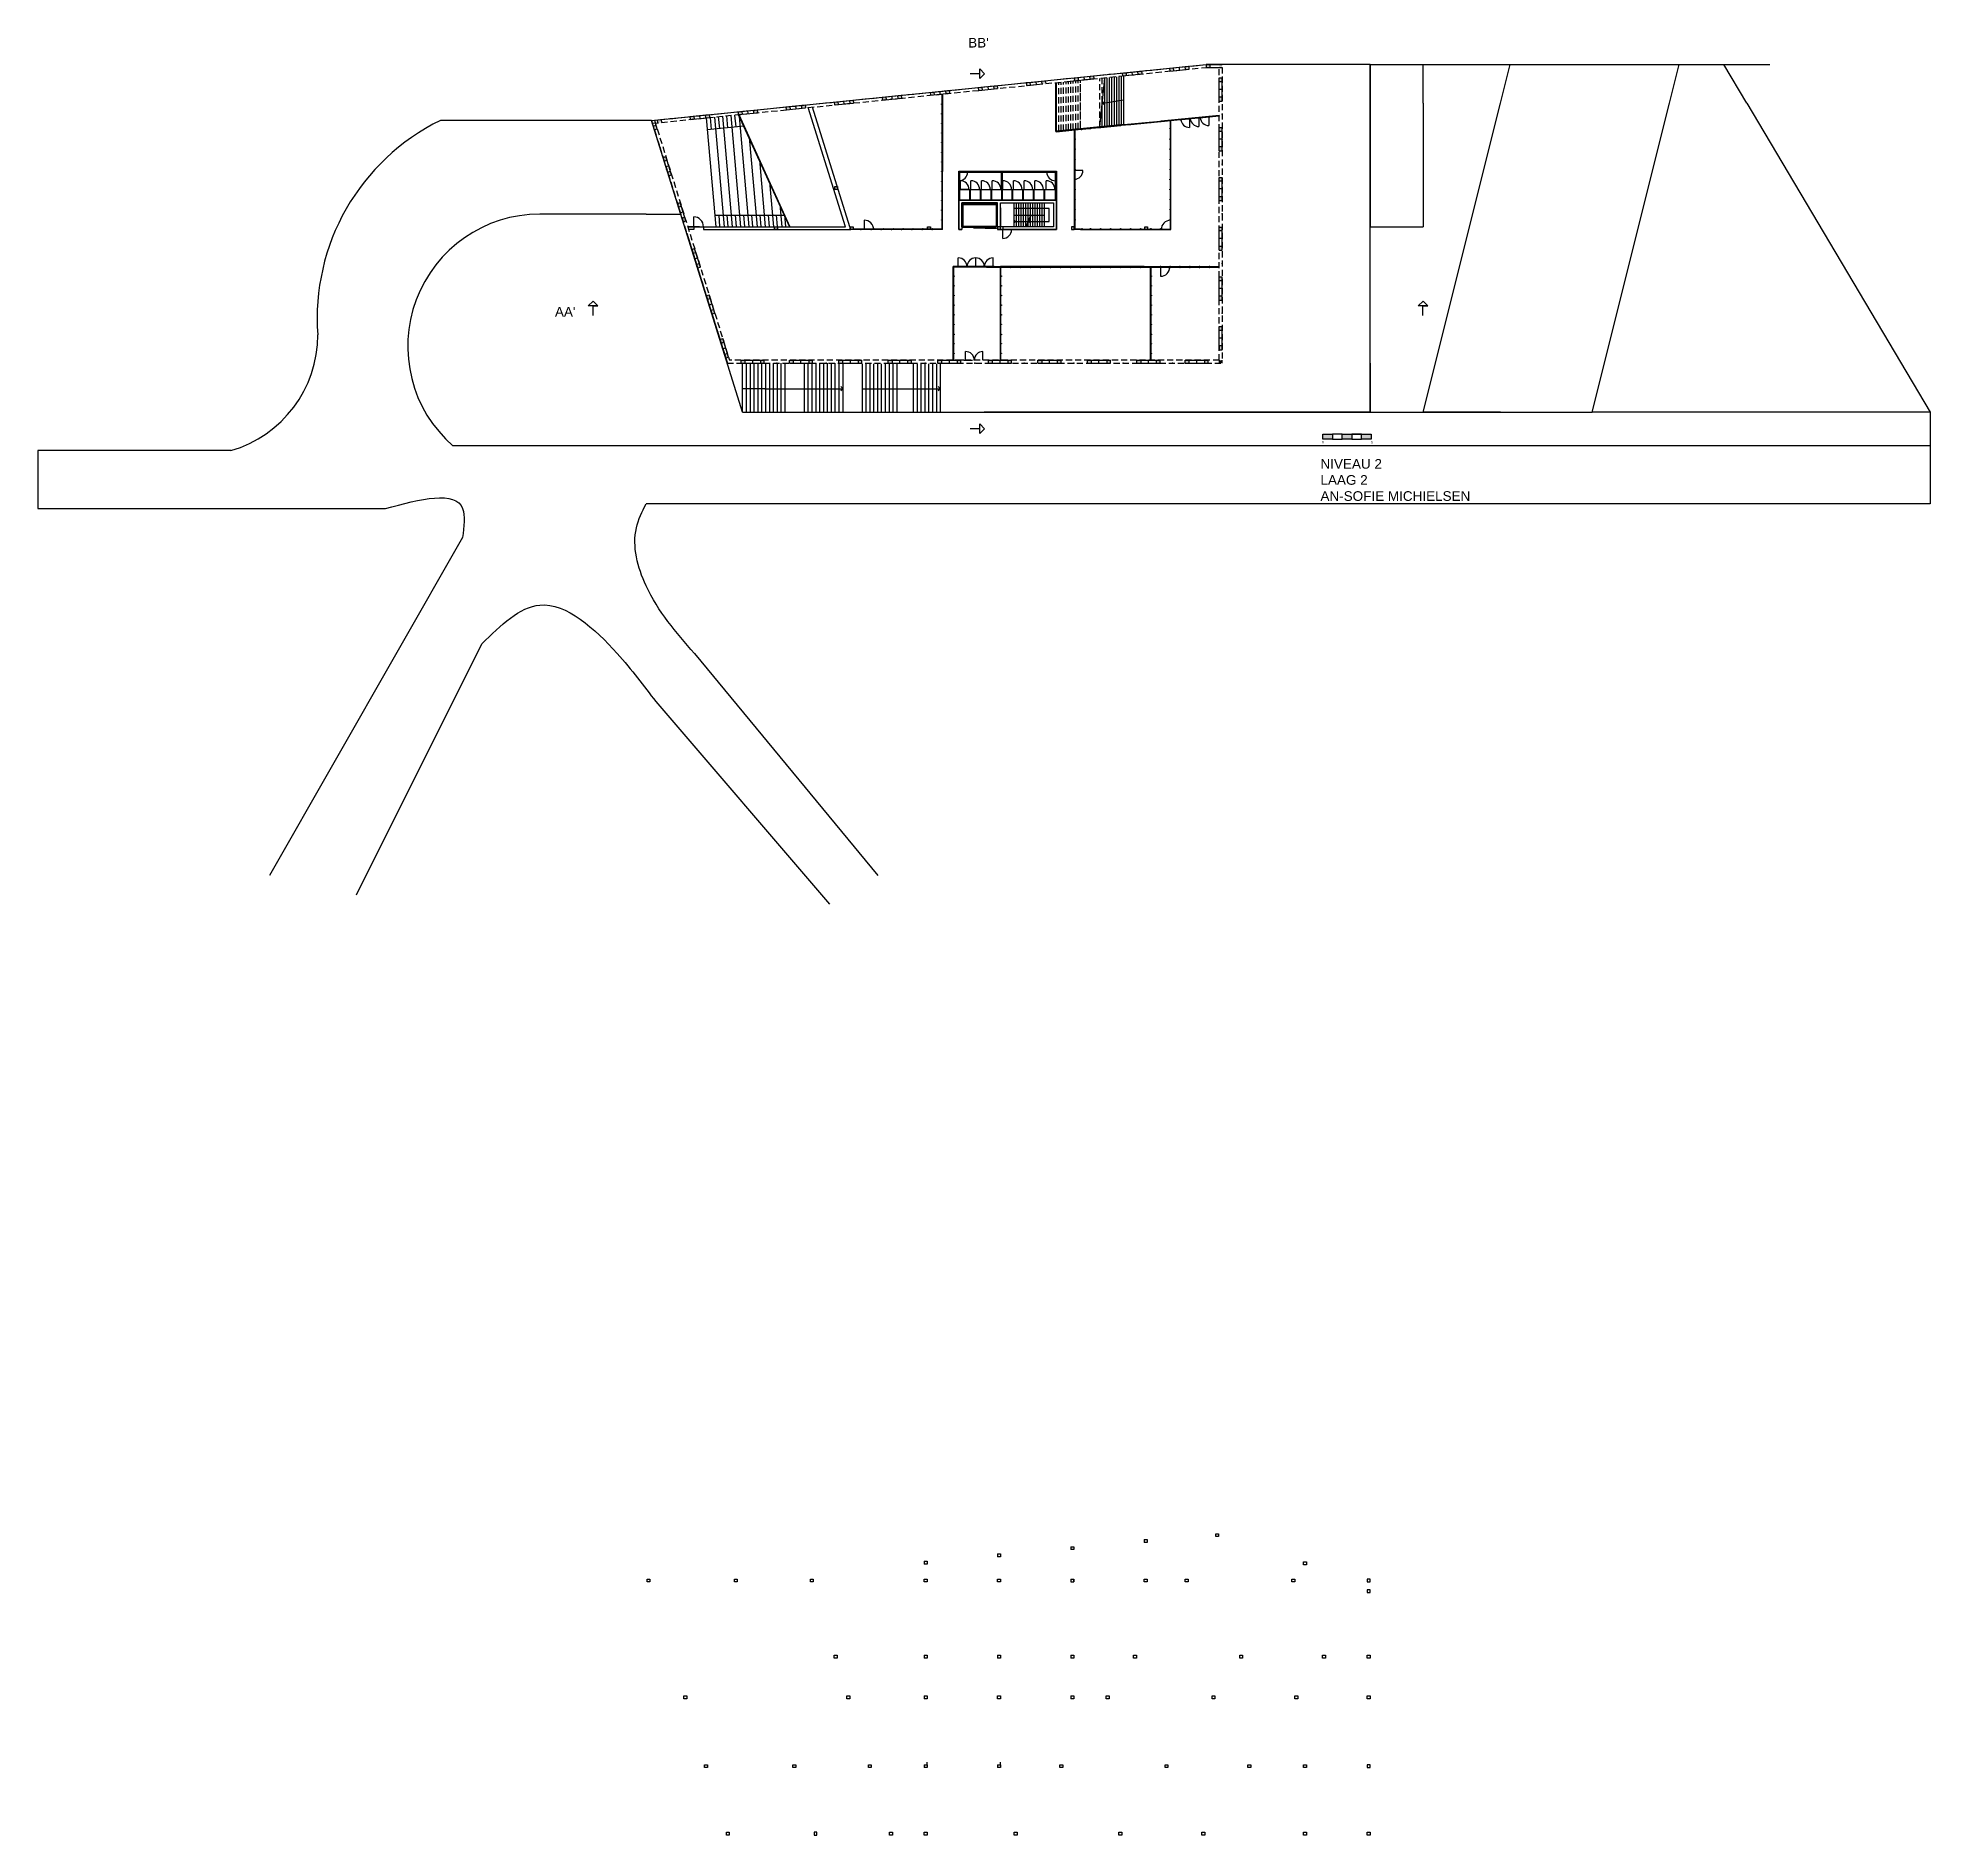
# Model space of a CAD drawing. Header units: millimetres. Extents: x -5657 to 14604, y -1609 to 2067.
# Drawn here: x -630 to 1330, y 51 to 1913 of the extents above; entities that cross this region are included whole.
import ezdxf

# ---------------------------------------------------------------- set-up
doc = ezdxf.new("R2010")
doc.units = ezdxf.units.MM
doc.linetypes.add('ACAD_ISO02W100', pattern=[15, 12, -3])
doc.linetypes.add('DASHED2', pattern=[9.525, 6.35, -3.175])
doc.layers.get('0').update_dxf_attribs({"color": 4})
for name, color, linetype in [('gelijkvloers', 80, 'Continuous'), ('laag 2.1', 40, 'Continuous'), ('str palen', 220, 'Continuous')]:
    doc.layers.add(name, color=color, linetype=linetype)
doc.styles.get("Standard").update_dxf_attribs({"font": 'arial.ttf'})

msp = doc.modelspace()

# ---------------------------------------------------------------- texts
at = {"linetype": 'Continuous', "char_height": 2.5, "attachment_point": 1}
for s, width, insert in [('0', 4, (700, 1495)), ('5', 9, (751, 1495))]:
    msp.add_mtext_dynamic_manual_height_columns(s, width=width, gutter_width=12.5, heights=[0], dxfattribs=dict(at, insert=insert))
at = {"layer": 'gelijkvloers', "linetype": 'Continuous', "ltscale": 2, "insert": (698.5, 1476.3), "char_height": 10, "attachment_point": 1}
msp.add_mtext_dynamic_manual_height_columns('NIVEAU 2\\PLAAG 2\\PAN-SOFIE MICHIELSEN', width=323, gutter_width=12.5, heights=[0], dxfattribs=at)
at = {"layer": 'str palen', "linetype": 'ACAD_ISO02W100', "char_height": 10, "attachment_point": 1}
for s, width, insert in [("BB'", 43.244, (333.6, 1912.6)), ("AA'", 46.334, (-94.4, 1633.8))]:
    msp.add_mtext_dynamic_manual_height_columns(s, width=width, gutter_width=12.5, heights=[0], dxfattribs=dict(at, insert=insert))

# ---------------------------------------------------------------- hatches: boundary and pattern name
at = {"linetype": 'Continuous', "transparency": 33554539}
h = msp.add_hatch(color=256, dxfattribs=at)
h.dxf.hatch_style = 1
h.paths.add_polyline_path([(711, 1502), (701, 1502), (701, 1497), (711, 1497)])
h.paths.add_polyline_path([(731, 1502), (721, 1502), (721, 1497), (731, 1497)])
h.paths.add_polyline_path([(751, 1502), (741, 1502), (741, 1497), (751, 1497)])
at = {"layer": 'str palen', "linetype": 'Continuous', "transparency": 33554687}
h = msp.add_hatch(color=256, dxfattribs=at)
h.dxf.hatch_style = 1
h.paths.add_polyline_path([(15.6, 1828), (11.6, 1827.6), (11.9, 1824.6), (15.9, 1825)])
h.paths.add_polyline_path([(49.4, 1831.4), (45.4, 1831), (45.7, 1828), (49.7, 1828.4)])
h.paths.add_polyline_path([(65.3, 1833), (61.3, 1832.6), (61.7, 1829.6), (65.6, 1830)])
h.paths.add_polyline_path([(99.1, 1836.4), (95.2, 1836), (95.5, 1833.1), (99.5, 1833.5)])
h.paths.add_polyline_path([(115.1, 1838.1), (111.1, 1837.6), (111.4, 1834.7), (115.4, 1835.1)])
h.paths.add_polyline_path([(148.9, 1841.5), (144.9, 1841.1), (145.2, 1838.1), (149.2, 1838.5)])
h.paths.add_polyline_path([(164.8, 1843.1), (160.8, 1842.7), (161.1, 1839.7), (165.1, 1840.1)])
h.paths.add_polyline_path([(198.6, 1846.5), (194.7, 1846.1), (195, 1843.1), (199, 1843.5)])
h.paths.add_polyline_path([(214.6, 1848.1), (210.6, 1847.7), (210.9, 1844.7), (214.9, 1845.1)])
h.paths.add_polyline_path([(248.4, 1851.5), (244.4, 1851.1), (244.7, 1848.1), (248.7, 1848.5)])
h.paths.add_polyline_path([(264.3, 1853.1), (260.3, 1852.7), (260.6, 1849.7), (264.6, 1850.1)])
h.paths.add_polyline_path([(298.1, 1856.5), (294.2, 1856.1), (294.5, 1853.2), (298.4, 1853.6)])
h.paths.add_polyline_path([(314.1, 1858.1), (310.1, 1857.7), (310.4, 1854.8), (314.4, 1855.2)])
h.paths.add_polyline_path([(347.9, 1861.6), (343.9, 1861.2), (344.2, 1858.2), (348.2, 1858.6)])
h.paths.add_polyline_path([(363.8, 1863.2), (359.8, 1862.8), (360.1, 1859.8), (364.1, 1860.2)])
h.paths.add_polyline_path([(397.6, 1866.6), (393.7, 1866.2), (394, 1863.2), (397.9, 1863.6)])
h.paths.add_polyline_path([(413.6, 1868.2), (409.6, 1867.8), (409.9, 1864.8), (413.9, 1865.2)])
h.paths.add_polyline_path([(447.4, 1871.6), (443.4, 1871.2), (443.7, 1868.2), (447.7, 1868.6)])
h.paths.add_polyline_path([(463.3, 1873.2), (459.3, 1872.8), (459.6, 1869.8), (463.6, 1870.2)])
h.paths.add_polyline_path([(497.1, 1876.6), (493.1, 1876.2), (493.5, 1873.2), (497.4, 1873.6)])
h.paths.add_polyline_path([(513, 1878.2), (509.1, 1877.8), (509.4, 1874.9), (513.4, 1875.3)])
h.paths.add_polyline_path([(546.1, 1881.6), (542.1, 1881.2), (542.4, 1878.2), (546.4, 1878.6)])
h.paths.add_polyline_path([(562, 1883.2), (558, 1882.8), (558.3, 1879.8), (562.3, 1880.2)])
h.paths.add_polyline_path([(584, 1885), (580, 1885), (580, 1882), (580.3, 1882), (584, 1882)])
h.paths.add_polyline_path([(596.6, 1885), (593.6, 1885), (593.6, 1882), (596.6, 1882)])
h = msp.add_hatch(color=256, dxfattribs=at)
h.dxf.hatch_style = 1
h.paths.add_polyline_path([(596.6, 1593.5), (593.6, 1593.5), (593.6, 1589.5), (596.6, 1589.5)])
h.paths.add_polyline_path([(596.6, 1613.5), (593.6, 1613.5), (593.6, 1609.5), (596.6, 1609.5)])
h.paths.add_polyline_path([(596.6, 1645), (593.6, 1645), (593.6, 1641), (596.6, 1641)])
h.paths.add_polyline_path([(596.6, 1665), (593.6, 1665), (593.6, 1661), (596.6, 1661)])
h.paths.add_polyline_path([(596.6, 1696.6), (593.6, 1696.6), (593.6, 1692.6), (596.6, 1692.6)])
h.paths.add_polyline_path([(596.6, 1716.6), (593.6, 1716.6), (593.6, 1712.6), (596.6, 1712.6)])
h.paths.add_polyline_path([(596.6, 1748.1), (593.6, 1748.1), (593.6, 1744.1), (596.6, 1744.1)])
h.paths.add_polyline_path([(596.6, 1768.1), (593.6, 1768.1), (593.6, 1764.1), (596.6, 1764.1)])
h.paths.add_polyline_path([(596.6, 1799.7), (593.6, 1799.7), (593.6, 1795.7), (596.6, 1795.7)])
h.paths.add_polyline_path([(596.6, 1819.7), (593.6, 1819.7), (593.6, 1815.7), (596.6, 1815.7)])
h.paths.add_polyline_path([(596.6, 1851.2), (593.6, 1851.2), (593.6, 1847.2), (596.6, 1847.2)])
h.paths.add_polyline_path([(596.6, 1871.2), (593.6, 1871.2), (593.6, 1867.2), (596.6, 1867.2)])
h = msp.add_hatch(color=256, dxfattribs=at)
h.dxf.hatch_style = 1
h.paths.add_polyline_path([(10.3, 1822.1), (7.4, 1821.3), (8.6, 1817.5), (11.5, 1818.3)])
h.paths.add_polyline_path([(20.4, 1789.7), (17.6, 1788.8), (18.7, 1785), (21.6, 1785.9)])
h.paths.add_polyline_path([(25.2, 1774.4), (22.3, 1773.6), (23.5, 1769.7), (26.4, 1770.6)])
h.paths.add_polyline_path([(35.3, 1742), (32.5, 1741.1), (33.7, 1737.3), (36.5, 1738.2)])
h.paths.add_polyline_path([(40.1, 1726.7), (37.2, 1725.8), (38.4, 1722), (41.3, 1722.9)])
h.paths.add_polyline_path([(50.3, 1694.3), (47.4, 1693.4), (48.6, 1689.6), (51.4, 1690.4)])
h.paths.add_polyline_path([(55, 1679), (52.2, 1678.1), (53.4, 1674.3), (56.2, 1675.1)])
h.paths.add_polyline_path([(65.2, 1646.4), (62.3, 1645.6), (63.5, 1641.8), (66.4, 1642.7)])
h.paths.add_polyline_path([(70, 1631.2), (67.1, 1630.4), (68.3, 1626.6), (71.1, 1627.4)])
h.paths.add_polyline_path([(79.4, 1601), (76.5, 1600.1), (77.7, 1596.3), (80.6, 1597.2)])
h.paths.add_polyline_path([(84.2, 1585.7), (81.3, 1584.9), (82.5, 1581), (85.4, 1581.9)])
h = msp.add_hatch(color=256, dxfattribs=at)
h.dxf.hatch_style = 1
h.paths.add_polyline_path([(136.1, 1717), (133.1, 1717), (133.1, 1714), (136.1, 1714)])
h.paths.add_polyline_path([(198.4, 1758.5), (195.4, 1758.5), (195.4, 1755.5), (198.4, 1755.5)])
h.paths.add_polyline_path([(214.5, 1717), (211.5, 1717), (211.5, 1714), (214.5, 1714)])
h.paths.add_polyline_path([(294.5, 1717), (291.5, 1717), (291.5, 1714), (294.5, 1714)])
h.paths.add_polyline_path([(367, 1717), (364, 1717), (364, 1714), (367, 1714)])
h.paths.add_polyline_path([(443.5, 1717), (440.5, 1717), (440.5, 1714), (443.5, 1714)])
h.paths.add_polyline_path([(519.5, 1717), (516.5, 1717), (516.5, 1714), (519.5, 1714)])
h = msp.add_hatch(color=256, dxfattribs=at)
h.dxf.hatch_style = 1
h.paths.add_polyline_path([(102.4, 1578.7), (98.4, 1578.7), (98.4, 1575.7), (102.4, 1575.7)])
h.paths.add_polyline_path([(122.4, 1578.7), (118.4, 1578.7), (118.4, 1575.7), (122.4, 1575.7)])
h.paths.add_polyline_path([(152.4, 1578.7), (148.4, 1578.7), (148.4, 1575.7), (152.4, 1575.7)])
h.paths.add_polyline_path([(172.4, 1578.7), (168.4, 1578.7), (168.4, 1575.7), (172.4, 1575.7)])
h.paths.add_polyline_path([(203.6, 1578.7), (199.6, 1578.7), (199.6, 1575.7), (203.6, 1575.7)])
h.paths.add_polyline_path([(223.6, 1578.7), (219.6, 1578.7), (219.6, 1575.7), (223.6, 1575.7)])
h = msp.add_hatch(color=256, dxfattribs=at)
h.dxf.hatch_style = 1
h.paths.add_polyline_path([(254.9, 1578.7), (250.9, 1578.7), (250.9, 1575.7), (254.9, 1575.7)])
h.paths.add_polyline_path([(274.9, 1578.7), (270.9, 1578.7), (270.9, 1575.7), (274.9, 1575.7)])
h.paths.add_polyline_path([(306.1, 1578.7), (302.1, 1578.7), (302.1, 1575.7), (306.1, 1575.7)])
h.paths.add_polyline_path([(326.1, 1578.7), (322.1, 1578.7), (322.1, 1575.7), (326.1, 1575.7)])
h.paths.add_polyline_path([(358.6, 1578.7), (354.6, 1578.7), (354.6, 1575.7), (358.6, 1575.7)])
h.paths.add_polyline_path([(378.6, 1578.7), (374.6, 1578.7), (374.6, 1575.7), (378.6, 1575.7)])
h.paths.add_polyline_path([(409.9, 1578.7), (405.9, 1578.7), (405.9, 1575.7), (409.9, 1575.7)])
h.paths.add_polyline_path([(429.9, 1578.7), (425.9, 1578.7), (425.9, 1575.7), (429.9, 1575.7)])
h.paths.add_polyline_path([(461.1, 1578.7), (457.1, 1578.7), (457.1, 1575.7), (461.1, 1575.7)])
h.paths.add_polyline_path([(481.1, 1578.7), (477.1, 1578.7), (477.1, 1575.7), (481.1, 1575.7)])
h.paths.add_polyline_path([(512.3, 1578.7), (508.3, 1578.7), (508.3, 1575.7), (512.3, 1575.7)])
h.paths.add_polyline_path([(532.3, 1578.7), (528.3, 1578.7), (528.3, 1575.7), (532.3, 1575.7)])
h.paths.add_polyline_path([(562.3, 1578.7), (558.3, 1578.7), (558.3, 1575.7), (562.3, 1575.7)])
h.paths.add_polyline_path([(582.3, 1578.7), (578.3, 1578.7), (578.3, 1575.7), (582.3, 1575.7)])
h = msp.add_hatch(color=256, dxfattribs=at)
h.dxf.hatch_style = 1
h.paths.add_polyline_path([(596.6, 1578.7), (593.6, 1578.7), (593.6, 1575.7), (596.6, 1575.7)])

# ---------------------------------------------------------------- linework, layer by layer
at = {"linetype": 'Continuous'}
for p, q in [((5.6, 1827), (580, 1885)), ((750, 1885), (580, 1885)), ((750, 1525), (750, 1885)), ((750, 1885), (1164, 1885)), ((750, 1525), (750, 1885)), ((750, 1885), (750, 1838)), ((750, 1885), (750, 1838)), ((805, 1845), (805, 1885)), ((885, 1845), (895, 1885)), ((1060, 1845), (1070, 1885)), ((1140, 1845), (1116.2, 1885)), ((805, 1845), (805, 1717)), ((5.6, 1827), (-213, 1827)), ((100, 1525), (5.6, 1827)), ((750, 1838), (750, 1838)), ((750, 1838), (750, 1759)), ((750, 1759), (750, 1717)), ((750, 1645.7), (750, 1720.7)), ((750, 1717), (805, 1717)), ((750, 1575.7), (750, 1645.7)), ((750, 1575.7), (750, 1525)), ((100, 1525), (193, 1525)), ((100, 1525), (750, 1525)), ((193, 1525), (271, 1525)), ((271, 1525), (291, 1525)), ((291, 1525), (367, 1525)), ((458, 1525), (350, 1525)), ((544, 1525), (458, 1525)), ((674, 1525), (544, 1525)), ((750, 1525), (674, 1525)), ((674, 1525), (674, 1525)), ((750, 1525), (980, 1525)), ((701, 1497), (701, 1502)), ((701, 1502), (711, 1502)), ((711, 1497), (701, 1497)), ((721, 1502), (711, 1502)), ((711, 1502), (711, 1497)), ((711, 1502), (711, 1497)), ((711, 1497), (721, 1497)), ((721, 1497), (721, 1502)), ((721, 1502), (751, 1502)), ((731, 1497), (721, 1497)), ((741, 1502), (731, 1502)), ((731, 1502), (731, 1497)), ((731, 1497), (741, 1497)), ((741, 1497), (741, 1502)), ((751, 1497), (741, 1497)), ((751, 1502), (751, 1497))]:
    msp.add_line(p, q, dxfattribs=at)
for p, q in [((750, 1525), (750, 1845)), ((805, 1525), (885, 1845)), ((980, 1525), (1060, 1845)), ((1140, 1845), (1330, 1525)), ((0, 1730), (-110, 1730)), ((0, 1730), (35.9, 1730)), ((42.1, 1710.4), (60.5, 1651.2)), ((60.5, 1651.2), (83.2, 1578.7)), ((100, 1525), (750, 1525)), ((885, 1525), (805, 1525)), ((1060, 1525), (980, 1525)), ((1330, 1525), (980, 1525)), ((1330, 1525), (1330, 1490)), ((0, 1490), (-200, 1490)), ((1330, 1490), (0, 1490)), ((1330, 1490), (1330, 1430)), ((-430, 1485), (-630, 1485)), ((-630, 1485), (-630, 1425)), ((-630, 1425), (-270, 1425)), ((1330, 1430), (0, 1430)), ((-190, 1395), (-390, 1045)), ((-300, 1025), (-170, 1285)), ((50, 1275), (240, 1045)), ((10, 1225), (190, 1015))]:
    msp.add_line(p, q)
msp.add_arc((-112.9, 1622.4), 227.8, 116.0683, 184.3864, dxfattribs=at)
for centre, radius, start, end in [((-110, 1593.1), 136.9, 90, 228.8879), ((-465, 1605), 125, 286.2602, 0)]:
    msp.add_arc(centre, radius, start, end)
for points in [[(-270, 1425), (-190, 1425), (-190, 1395)], [(50, 1275), (0, 1345), (-10, 1405), (0, 1430)], [(-170, 1285), (-110, 1325), (-30, 1275), (10, 1225)]]:
    msp.add_spline(points, degree=3)
at = {"layer": 'gelijkvloers', "linetype": 'Continuous'}
for p, q in [((100, 1525), (100, 1575.7)), ((104, 1525), (104, 1575.7)), ((108, 1525), (108, 1575.7)), ((112, 1525), (112, 1575.7)), ((116, 1525), (116, 1575.7)), ((120, 1525), (120, 1575.7)), ((124, 1525), (124, 1575.7)), ((128, 1525), (128, 1575.7)), ((132, 1525), (132, 1575.7)), ((136, 1525), (136, 1575.7)), ((140, 1525), (140, 1575.7)), ((144, 1525), (144, 1575.7)), ((164, 1525), (164, 1575.7)), ((168, 1525), (168, 1575.7)), ((172, 1525), (172, 1575.7)), ((176, 1525), (176, 1575.7)), ((180, 1525), (180, 1575.7)), ((180, 1525), (180, 1575.7)), ((184, 1525), (184, 1575.7)), ((188, 1525), (188, 1575.7)), ((192, 1525), (192, 1575.7)), ((196, 1525), (196, 1575.7)), ((200, 1525), (200, 1575.7)), ((204, 1525), (204, 1575.7)), ((224, 1525), (224, 1575)), ((228, 1525), (228, 1575)), ((232, 1525), (232, 1575)), ((236, 1525), (236, 1575)), ((240, 1525), (240, 1575)), ((244, 1525), (244, 1575)), ((248, 1525), (248, 1575)), ((248, 1525), (248, 1575)), ((252, 1525), (252, 1575)), ((252, 1525), (252, 1575)), ((256, 1525), (256, 1575)), ((260, 1525), (260, 1575)), ((260, 1525), (260, 1575)), ((277, 1525), (277, 1575)), ((281, 1525), (281, 1575)), ((285, 1525), (285, 1575)), ((289, 1525), (289, 1575)), ((293, 1525), (293, 1575)), ((297, 1525), (297, 1575)), ((301, 1525), (301, 1575)), ((305, 1525), (305, 1575)), ((123, 1549), (100, 1549)), ((123, 1549), (204, 1549)), ((224, 1549), (305, 1549))]:
    msp.add_line(p, q, dxfattribs=at)
at = {"layer": 'gelijkvloers', "linetype": 'ACAD_ISO02W100'}
for p, q in [((201.6, 1551.4), (204, 1549)), ((204, 1549), (201.6, 1547)), ((305, 1549), (302.6, 1551.4)), ((302.6, 1551.4), (305, 1549)), ((305, 1549), (302.6, 1547))]:
    msp.add_line(p, q, dxfattribs=at)
at = {"layer": 'gelijkvloers', "linetype": 'Continuous'}
msp.add_point((222.5, 1714), dxfattribs=at)
at = {"layer": 'laag 2.1', "linetype": 'Continuous'}
for p, q in [((424.5, 1815.9), (424.5, 1866)), ((425, 1815.9), (425, 1866)), ((443, 1867.8), (433.1, 1866.7)), ((470, 1820.3), (475, 1871)), ((470, 1820.3), (475.2, 1871)), ((475, 1820.8), (475, 1869.4)), ((477.5, 1821.1), (477.5, 1871.3)), ((480, 1821.3), (480, 1871.5)), ((482.5, 1821.5), (482.5, 1871.8)), ((485, 1821.8), (485, 1872)), ((487.5, 1822), (487.5, 1872.3)), ((490, 1822.3), (490, 1872.5)), ((492.5, 1822.5), (492.5, 1872.8)), ((495, 1822.8), (495, 1873.1)), ((306, 1853.5), (306, 1854.3)), ((306.5, 1853.5), (306, 1853.5)), ((306, 1853.5), (307, 1853.5)), ((307, 1853.5), (306, 1853.5)), ((306.1, 1843.7), (306.1, 1844.2)), ((306.1, 1844.2), (306.6, 1844.2)), ((306.6, 1843.7), (306.1, 1843.7)), ((306.5, 1844.2), (306.5, 1853.5)), ((306.5, 1844.2), (307, 1844.2)), ((306.5, 1843.7), (307, 1843.7)), ((306.5, 1834.2), (306.5, 1843.7)), ((307, 1714), (307, 1854.4)), ((307, 1853.5), (307, 1774.3)), ((472.5, 1844.7), (474.9, 1846.6)), ((475, 1845.1), (472.5, 1844.7)), ((472.5, 1820.6), (472.5, 1844.7)), ((472.5, 1844.7), (475.3, 1843.6)), ((495, 1847.9), (475, 1845.1)), ((62.4, 1829.7), (72.2, 1717)), ((66.3, 1830.1), (67.4, 1817.7)), ((70.8, 1830.6), (80.7, 1717)), ((74.8, 1831), (75.9, 1818.5)), ((79.3, 1831.4), (89.3, 1717)), ((83.3, 1831.8), (84.3, 1819.4)), ((87.7, 1832.3), (97.8, 1717)), ((91.7, 1832.7), (92.8, 1820.3)), ((95.4, 1833.1), (148.4, 1716.9)), ((96, 1833.1), (149, 1717)), ((96.4, 1831), (106.3, 1717)), ((206.6, 1717), (168, 1840.4)), ((211, 1717), (172.3, 1840.8)), ((306, 1823.8), (306, 1824.3)), ((306, 1824.3), (306.5, 1824.3)), ((306.5, 1823.8), (306, 1823.8)), ((306.1, 1833.7), (306.1, 1834.2)), ((306.1, 1834.2), (306.6, 1834.2)), ((306.6, 1833.7), (306.1, 1833.7)), ((306.5, 1834.2), (307, 1834.2)), ((306.5, 1833.7), (307, 1833.7)), ((306.5, 1824.3), (306.5, 1833.7)), ((306.5, 1824.3), (307, 1824.3)), ((306.5, 1823.8), (307, 1823.8)), ((306.5, 1814.3), (306.5, 1823.8)), ((425, 1815.9), (543.6, 1827.5)), ((491.8, 1822), (501.7, 1822.9)), ((495, 1822.8), (524.9, 1825.7)), ((501.7, 1822.9), (501.7, 1823.4)), ((501.7, 1822.4), (501.7, 1822.9)), ((502.2, 1823), (512.1, 1823.9)), ((502.2, 1823.4), (502.2, 1823.5)), ((502.2, 1822.9), (502.2, 1823.4)), ((502.2, 1822.9), (502.2, 1822.4)), ((512.1, 1823.9), (512.1, 1824.4)), ((512.1, 1823.4), (512.1, 1823.9)), ((512.6, 1823.4), (512.1, 1823.4)), ((512.6, 1824), (522.5, 1825)), ((512.6, 1824.4), (512.6, 1824.5)), ((512.6, 1823.9), (512.6, 1824.4)), ((512.6, 1823.9), (512.6, 1823.4)), ((522.5, 1825), (522.5, 1825.5)), ((522.5, 1824.5), (522.5, 1825)), ((523, 1824.5), (522.5, 1824.5)), ((523, 1825), (532.9, 1826)), ((523, 1825), (523, 1825.5)), ((523, 1825.5), (523, 1825.5)), ((523, 1825), (523, 1824.5)), ((532.9, 1826), (532.9, 1826.5)), ((532.9, 1825.5), (532.9, 1826)), ((533.4, 1825.5), (532.9, 1825.5)), ((533.4, 1826.5), (593.6, 1832.4)), ((533.4, 1826), (543.6, 1827)), ((533.4, 1826), (533.4, 1826.5)), ((533.4, 1826), (533.4, 1825.5)), ((543.1, 1819.1), (543.1, 1827.5)), ((543.6, 1827), (553.1, 1827.9)), ((543.6, 1714), (543.6, 1827.5)), ((553.1, 1828), (553.1, 1828.5)), ((553.1, 1827.5), (553.1, 1828)), ((553.6, 1827.5), (553.1, 1827.5)), ((553.6, 1828), (563.1, 1828.9)), ((553.6, 1828), (553.6, 1828.5)), ((553.6, 1828), (553.6, 1827.5)), ((562.8, 1828.9), (562.8, 1819.9)), ((563.1, 1829), (563.1, 1829.4)), ((563.1, 1828.5), (563.1, 1829)), ((563.6, 1828.5), (563.1, 1828.5)), ((563.6, 1829), (573.1, 1829.9)), ((563.6, 1829), (563.6, 1829.5)), ((563.6, 1829), (563.6, 1828.5)), ((572.6, 1829.8), (572.6, 1820.8)), ((573.1, 1829.9), (573.1, 1830.4)), ((573.1, 1829.4), (573.1, 1829.9)), ((573.6, 1829.4), (573.1, 1829.4)), ((573.6, 1829.9), (583.1, 1830.9)), ((573.6, 1829.9), (573.6, 1830.4)), ((573.6, 1829.9), (573.6, 1829.4)), ((582.8, 1830.8), (582.8, 1821.8)), ((583.1, 1830.9), (583.1, 1831.4)), ((583.1, 1830.4), (583.1, 1830.9)), ((583.6, 1830.4), (583.1, 1830.4)), ((583.6, 1830.9), (593.1, 1831.8)), ((583.6, 1830.9), (583.6, 1831.4)), ((583.6, 1830.9), (583.6, 1830.4)), ((593.1, 1831.9), (593.1, 1832.4)), ((593.1, 1831.4), (593.1, 1831.9)), ((593.6, 1831.4), (593.1, 1831.4)), ((593.6, 1831.9), (593.6, 1832.4)), ((593.6, 1831.9), (593.6, 1831.4)), ((101.5, 1821.1), (63.4, 1817.3)), ((106.8, 1809.5), (114.9, 1717)), ((306.1, 1813.8), (306.1, 1814.3)), ((306.1, 1814.3), (306.6, 1814.3)), ((306.6, 1813.8), (306.1, 1813.8)), ((306.1, 1803.8), (306.1, 1804.3)), ((306.1, 1804.3), (306.6, 1804.3)), ((306.6, 1803.8), (306.1, 1803.8)), ((306.5, 1814.3), (307, 1814.3)), ((306.5, 1813.8), (307, 1813.8)), ((306.5, 1804.3), (306.5, 1813.8)), ((306.5, 1804.3), (307, 1804.3)), ((306.5, 1803.8), (307, 1803.8)), ((306.5, 1794.3), (306.5, 1803.8)), ((424.5, 1815.9), (424.5, 1815.4)), ((425, 1815.4), (424.5, 1815.4)), ((425, 1815.4), (450.8, 1817.9)), ((439, 1817.3), (425, 1815.9)), ((495, 1822.8), (439, 1817.3)), ((443.5, 1817.7), (443.5, 1714)), ((444, 1807.9), (443.5, 1807.9)), ((444, 1807.4), (443.5, 1807.4)), ((444, 1817.8), (444, 1807.9)), ((444, 1807.9), (444.5, 1807.9)), ((444.5, 1807.4), (444, 1807.4)), ((444, 1807.4), (444, 1797.5)), ((444.5, 1807.9), (444.5, 1807.4)), ((450.8, 1817.9), (450.8, 1818.4)), ((450.8, 1817.4), (450.8, 1817.9)), ((451.3, 1817.4), (450.8, 1817.4)), ((451.3, 1818), (460.1, 1818.8)), ((451.3, 1817.9), (451.3, 1818.4)), ((451.3, 1817.9), (451.3, 1817.4)), ((460.1, 1818.9), (460.1, 1819.4)), ((460.1, 1818.4), (460.1, 1818.9)), ((460.6, 1818.4), (460.1, 1818.4)), ((460.6, 1818.9), (470.5, 1819.9)), ((460.6, 1818.9), (460.6, 1819.4)), ((460.6, 1818.9), (460.6, 1818.4)), ((470.5, 1819.9), (470.5, 1820.4)), ((470.5, 1819.4), (470.5, 1819.9)), ((471, 1819.4), (470.5, 1819.4)), ((471, 1819.9), (480.9, 1820.9)), ((471, 1819.9), (471, 1820.4)), ((471, 1820.4), (471, 1820.4)), ((471, 1819.9), (471, 1819.4)), ((480.9, 1820.9), (480.9, 1821.4)), ((480.9, 1820.4), (480.9, 1820.9)), ((481.4, 1820.4), (480.9, 1820.4)), ((481.4, 1820.9), (491.3, 1821.9)), ((481.4, 1820.9), (481.4, 1821.4)), ((481.4, 1820.9), (481.4, 1820.4)), ((491.3, 1821.9), (491.3, 1822.4)), ((491.3, 1821.4), (491.3, 1821.9)), ((491.8, 1821.4), (491.3, 1821.4)), ((491.8, 1821.9), (491.8, 1822.4)), ((491.8, 1821.9), (491.8, 1821.4)), ((502.2, 1822.4), (501.7, 1822.4)), ((542.6, 1818.6), (542.6, 1819.1)), ((542.6, 1819.1), (543.1, 1819.1)), ((543.1, 1818.6), (542.6, 1818.6)), ((542.6, 1807.4), (542.6, 1807.9)), ((542.6, 1807.9), (543.1, 1807.9)), ((543.1, 1807.4), (542.6, 1807.4)), ((543.1, 1819.1), (543.6, 1819.1)), ((543.1, 1818.6), (543.6, 1818.6)), ((543.1, 1807.9), (543.1, 1818.6)), ((543.1, 1807.9), (543.6, 1807.9)), ((543.1, 1807.4), (543.6, 1807.4)), ((543.1, 1797.5), (543.1, 1807.4)), ((117.3, 1786.4), (123.4, 1717)), ((306.1, 1793.8), (306.1, 1794.3)), ((306.1, 1794.3), (306.6, 1794.3)), ((306.6, 1793.8), (306.1, 1793.8)), ((306.1, 1783.8), (306.1, 1784.3)), ((306.1, 1784.3), (306.6, 1784.3)), ((306.6, 1783.8), (306.1, 1783.8)), ((306.5, 1794.3), (307, 1794.3)), ((306.5, 1793.8), (307, 1793.8)), ((306.5, 1784.3), (306.5, 1793.8)), ((306.5, 1784.3), (307, 1784.3)), ((306.5, 1783.8), (307, 1783.8)), ((306.5, 1774.3), (306.5, 1783.8)), ((444, 1797.5), (443.5, 1797.5)), ((444, 1797), (443.5, 1797)), ((444, 1787), (443.5, 1787)), ((444, 1786.5), (443.5, 1786.5)), ((444, 1797.5), (444.5, 1797.5)), ((444.5, 1797), (444, 1797)), ((444, 1797), (444, 1787)), ((444, 1787), (444.5, 1787)), ((444.5, 1786.5), (444, 1786.5)), ((444, 1786.5), (444, 1776.6)), ((444.5, 1797.5), (444.5, 1797)), ((444.5, 1787), (444.5, 1786.5)), ((542.6, 1797), (542.6, 1797.5)), ((542.6, 1797.5), (543.1, 1797.5)), ((543.1, 1797), (542.6, 1797)), ((542.6, 1786.5), (542.6, 1787)), ((542.6, 1787), (543.1, 1787)), ((543.1, 1786.5), (542.6, 1786.5)), ((543.1, 1797.5), (543.6, 1797.5)), ((543.1, 1797), (543.6, 1797)), ((543.1, 1787), (543.1, 1797)), ((543.1, 1787), (543.6, 1787)), ((543.1, 1786.5), (543.6, 1786.5)), ((543.1, 1776.6), (543.1, 1786.5)), ((306, 1763.8), (306, 1764.3)), ((306, 1764.3), (306.5, 1764.3)), ((306.1, 1773.8), (306.1, 1774.3)), ((306.1, 1774.3), (306.6, 1774.3)), ((306.6, 1773.8), (306.1, 1773.8)), ((306.5, 1774.3), (307, 1774.3)), ((306.5, 1773.8), (307, 1773.8)), ((306.5, 1764.3), (306.5, 1773.8)), ((306.5, 1764.3), (307, 1764.3)), ((324, 1744.6), (324, 1774.6)), ((324, 1774.6), (425, 1774.6)), ((324, 1773.6), (425, 1773.6)), ((333, 1773.6), (324, 1773.6)), ((325, 1744.6), (325, 1774.6)), ((325.5, 1755.6), (325.5, 1764.6)), ((326.4, 1774.6), (335.4, 1774.6)), ((336.5, 1755.6), (336.5, 1764.6)), ((347.5, 1755.6), (347.5, 1764.6)), ((358.5, 1755.6), (358.5, 1764.6)), ((368, 1755.6), (368, 1774.6)), ((369, 1755.6), (369, 1774.6)), ((369.5, 1755.6), (369.5, 1764.6)), ((380.5, 1755.6), (380.5, 1764.6)), ((391.5, 1755.6), (391.5, 1764.6)), ((402.5, 1755.6), (402.5, 1764.6)), ((414.5, 1755.6), (414.5, 1764.6)), ((415, 1773.6), (424, 1773.6)), ((424, 1744.6), (424, 1774.6)), ((425, 1774.6), (425, 1744.6)), ((444, 1776.6), (443.5, 1776.6)), ((444, 1776.1), (443.5, 1776.1)), ((444, 1766.2), (443.5, 1766.2)), ((444, 1765.7), (443.5, 1765.7)), ((444, 1776.6), (444.5, 1776.6)), ((444.5, 1776.1), (444, 1776.1)), ((444, 1776.1), (444, 1766.2)), ((452.5, 1775.2), (444, 1775.2)), ((444, 1766.2), (444.5, 1766.2)), ((444.5, 1765.7), (444, 1765.7)), ((444, 1765.7), (444, 1755.7)), ((444.5, 1776.6), (444.5, 1776.1)), ((444.5, 1766.2), (444.5, 1765.7)), ((542.6, 1776.1), (542.6, 1776.6)), ((542.6, 1776.6), (543.1, 1776.6)), ((543.1, 1776.1), (542.6, 1776.1)), ((542.6, 1765.7), (542.6, 1766.2)), ((542.6, 1766.2), (543.1, 1766.2)), ((543.1, 1765.7), (542.6, 1765.7)), ((543.1, 1776.6), (543.6, 1776.6)), ((543.1, 1776.1), (543.6, 1776.1)), ((543.1, 1766.2), (543.1, 1776.1)), ((543.1, 1766.2), (543.6, 1766.2)), ((543.1, 1765.7), (543.6, 1765.7)), ((543.1, 1755.7), (543.1, 1765.7)), ((127.9, 1763.3), (131.9, 1717)), ((306.5, 1763.8), (306, 1763.8)), ((306.1, 1753.8), (306.1, 1754.3)), ((306.1, 1754.3), (306.6, 1754.3)), ((306.6, 1753.8), (306.1, 1753.8)), ((306.5, 1763.8), (307, 1763.8)), ((306.5, 1754.3), (306.5, 1763.8)), ((306.5, 1754.3), (307, 1754.3)), ((306.5, 1753.8), (307, 1753.8)), ((306.5, 1744.3), (306.5, 1753.8)), ((324, 1744.6), (324, 1755.6)), ((324, 1717), (324, 1744.6)), ((324, 1741.6), (324, 1744.6)), ((324, 1744.6), (425, 1744.6)), ((324, 1744.6), (324, 1714)), ((425, 1744.6), (324, 1744.6)), ((325, 1755.6), (425, 1755.6)), ((325, 1755.6), (335, 1755.6)), ((334.5, 1755.6), (325.5, 1755.6)), ((327, 1744.6), (328, 1744.6)), ((335, 1755.6), (334.5, 1755.6)), ((335, 1755.6), (335, 1744.6)), ((336, 1744.6), (336, 1755.6)), ((337, 1744.6), (338, 1744.6)), ((346, 1755.6), (345.5, 1755.6)), ((346, 1755.6), (346, 1744.6)), ((347, 1744.6), (347, 1755.6)), ((357, 1755.6), (356.5, 1755.6)), ((357, 1755.6), (357, 1744.6)), ((358, 1744.6), (358, 1755.6)), ((368, 1755.6), (367.5, 1755.6)), ((368, 1755.6), (368, 1744.6)), ((369, 1744.6), (369, 1755.6)), ((379, 1755.6), (378.5, 1755.6)), ((379, 1755.6), (379, 1744.6)), ((380, 1744.6), (380, 1755.6)), ((390, 1755.6), (389.5, 1755.6)), ((390, 1755.6), (390, 1744.6)), ((391, 1744.6), (391, 1755.6)), ((401, 1755.6), (400.5, 1755.6)), ((401, 1755.6), (401, 1744.6)), ((402, 1744.6), (402, 1755.6)), ((412, 1755.6), (411.5, 1755.6)), ((412, 1755.6), (412, 1744.6)), ((413, 1744.6), (413, 1755.6)), ((424, 1755.6), (423.5, 1755.6)), ((425, 1744.6), (425, 1717)), ((425, 1714), (425, 1744.6)), ((444, 1755.7), (443.5, 1755.7)), ((444, 1755.2), (443.5, 1755.2)), ((444, 1745.3), (443.5, 1745.3)), ((444, 1744.8), (443.5, 1744.8)), ((444, 1755.7), (444.5, 1755.7)), ((444.5, 1755.2), (444, 1755.2)), ((444, 1755.2), (444, 1745.3)), ((444, 1745.3), (444.5, 1745.3)), ((444.5, 1744.8), (444, 1744.8)), ((444, 1744.8), (444, 1734.9)), ((444.5, 1755.7), (444.5, 1755.2)), ((444.5, 1745.3), (444.5, 1744.8)), ((542.6, 1755.2), (542.6, 1755.7)), ((542.6, 1755.7), (543.1, 1755.7)), ((543.1, 1755.2), (542.6, 1755.2)), ((542.6, 1744.8), (542.6, 1745.3)), ((542.6, 1745.3), (543.1, 1745.3)), ((543.1, 1744.8), (542.6, 1744.8)), ((543.1, 1755.7), (543.6, 1755.7)), ((543.1, 1755.2), (543.6, 1755.2)), ((543.1, 1745.3), (543.1, 1755.2)), ((543.1, 1745.3), (543.6, 1745.3)), ((543.1, 1744.8), (543.6, 1744.8)), ((543.1, 1734.9), (543.1, 1744.8)), ((49.3, 1727), (49.3, 1727.2)), ((49.3, 1717), (49.3, 1727)), ((71.2, 1729), (143.5, 1729)), ((75.2, 1729), (76.2, 1717.3)), ((83.7, 1729), (84.7, 1717.3)), ((92.2, 1729), (93.3, 1717.3)), ((100.8, 1729), (101.8, 1717.3)), ((109.3, 1729), (110.3, 1717.3)), ((117.8, 1729), (118.9, 1717.3)), ((126.4, 1729), (127.4, 1717.3)), ((134.9, 1729), (135.9, 1717.3)), ((138.5, 1740.1), (140.5, 1717)), ((143.4, 1729), (144.5, 1717.3)), ((306.1, 1743.8), (306.1, 1744.3)), ((306.1, 1744.3), (306.6, 1744.3)), ((306.6, 1743.8), (306.1, 1743.8)), ((306.1, 1733.8), (306.1, 1734.3)), ((306.1, 1734.3), (306.6, 1734.3)), ((306.6, 1733.8), (306.1, 1733.8)), ((306.5, 1744.3), (307, 1744.3)), ((306.5, 1743.8), (307, 1743.8)), ((306.5, 1734.3), (306.5, 1743.8)), ((306.5, 1734.3), (307, 1734.3)), ((306.5, 1733.8), (307, 1733.8)), ((306.5, 1724.2), (306.5, 1733.8)), ((327, 1736.6), (327, 1741.6)), ((327, 1736.6), (327, 1741.6)), ((364, 1741.6), (327, 1741.6)), ((327, 1741.6), (327, 1717)), ((327, 1717), (327, 1736.6)), ((327, 1717), (327, 1736.6)), ((328, 1717), (328, 1740.6)), ((328, 1740.6), (363, 1740.6)), ((328.5, 1717.5), (328.5, 1740.1)), ((328.5, 1740.1), (362.5, 1740.1)), ((362.5, 1740.1), (362.5, 1717.5)), ((363, 1740.6), (363, 1717)), ((364, 1717), (364, 1741.6)), ((364, 1717), (364, 1741.6)), ((364, 1717), (364, 1741.6)), ((364, 1717), (364, 1741.6)), ((367, 1736.6), (367, 1741.6)), ((367, 1717), (367, 1741.6)), ((367, 1717), (367, 1741.6)), ((367, 1717), (367, 1741.6)), ((367, 1741.6), (367, 1741.6)), ((367, 1741.6), (422, 1741.6)), ((367, 1736.6), (367, 1717)), ((381.4, 1717), (381.4, 1741.6)), ((417.5, 1735.8), (381.4, 1735.8)), ((412.6, 1728.6), (381.4, 1728.6)), ((383.8, 1717), (383.8, 1741.6)), ((386.2, 1717), (386.2, 1741.6)), ((388.6, 1717), (388.6, 1741.6)), ((391, 1717), (391, 1741.6)), ((393.4, 1717), (393.4, 1741.6)), ((395.8, 1717), (395.8, 1741.6)), ((398.2, 1717), (398.2, 1741.6)), ((400.6, 1717), (400.6, 1741.6)), ((403, 1717), (403, 1741.6)), ((405.4, 1717), (405.4, 1741.6)), ((407.8, 1717), (407.8, 1741.6)), ((410.2, 1717), (410.2, 1741.6)), ((412.6, 1717), (412.6, 1741.6)), ((417.5, 1722.4), (417.5, 1735.8)), ((422, 1741.6), (422, 1717)), ((425, 1741.6), (425, 1717)), ((425, 1717), (425, 1728.6)), ((444, 1734.9), (443.5, 1734.9)), ((444, 1734.4), (443.5, 1734.4)), ((444, 1734.9), (444.5, 1734.9)), ((444.5, 1734.4), (444, 1734.4)), ((444, 1734.4), (444, 1724.4)), ((444.5, 1734.9), (444.5, 1734.4)), ((542.6, 1734.4), (542.6, 1734.9)), ((542.6, 1734.9), (543.1, 1734.9)), ((543.1, 1734.4), (542.6, 1734.4)), ((543.1, 1734.9), (543.6, 1734.9)), ((543.1, 1734.4), (543.6, 1734.4)), ((543.1, 1724.4), (543.1, 1734.4)), ((43.1, 1717), (206.6, 1717)), ((55.2, 1717), (43.5, 1717)), ((43.5, 1717), (43.5, 1717)), ((49.3, 1714), (44.1, 1714)), ((55.2, 1717), (45.2, 1717)), ((49.3, 1717), (49.3, 1714)), ((59.5, 1717), (59.5, 1714)), ((59.5, 1714), (211, 1714)), ((211, 1717), (211.9, 1714)), ((211, 1714), (211.9, 1714)), ((307, 1714), (211.9, 1714)), ((225.5, 1714.5), (215.6, 1714.5)), ((225.5, 1714.5), (225.5, 1715)), ((225.5, 1715), (226, 1715)), ((225.5, 1714.5), (225.5, 1714)), ((226, 1723.7), (226, 1715)), ((226, 1715), (226, 1714.5)), ((226, 1714.5), (226, 1714)), ((235.6, 1714.5), (226, 1714.5)), ((235.6, 1714.5), (235.6, 1715)), ((235.6, 1715), (236.1, 1715)), ((235.6, 1714.5), (235.6, 1714)), ((236.1, 1715), (236.1, 1714.5)), ((236.1, 1714.5), (236.1, 1714)), ((245.8, 1714.5), (236.1, 1714.5)), ((245.8, 1714.5), (245.8, 1715)), ((245.8, 1715), (246.3, 1715)), ((245.8, 1714.5), (245.8, 1714)), ((246.3, 1715), (246.3, 1714.5)), ((246.3, 1714.5), (246.3, 1714)), ((255.9, 1714.5), (246.3, 1714.5)), ((255.9, 1714.5), (255.9, 1715)), ((255.9, 1715), (256.4, 1715)), ((255.9, 1714.5), (255.9, 1714)), ((256.4, 1715), (256.4, 1714.5)), ((256.4, 1714.5), (256.4, 1714)), ((266.1, 1714.5), (256.4, 1714.5)), ((266.1, 1714.5), (266.1, 1715)), ((266.1, 1715), (266.6, 1715)), ((266.1, 1714.5), (266.1, 1714)), ((266.6, 1715), (266.6, 1714.5)), ((266.6, 1714.5), (266.6, 1714)), ((276.3, 1714.5), (266.6, 1714.5)), ((276.3, 1714.5), (276.3, 1715)), ((276.3, 1715), (276.8, 1715)), ((276.3, 1714.5), (276.3, 1714)), ((276.8, 1715), (276.8, 1714.5)), ((276.8, 1714.5), (276.8, 1714)), ((286.4, 1714.5), (276.8, 1714.5)), ((286.4, 1714.5), (286.4, 1715)), ((286.4, 1715), (286.9, 1715)), ((286.4, 1714.5), (286.4, 1714)), ((286.9, 1715), (286.9, 1714.5)), ((286.9, 1714.5), (286.9, 1714)), ((296.6, 1714.5), (286.9, 1714.5)), ((296.6, 1714.5), (296.6, 1715)), ((296.6, 1715), (297.1, 1715)), ((296.6, 1714.5), (296.6, 1714)), ((297.1, 1715), (297.1, 1714.5)), ((306.5, 1714.5), (297.1, 1714.5)), ((297.1, 1714.5), (297.1, 1714)), ((306, 1723.7), (306, 1724.2)), ((306, 1724.2), (306.5, 1724.2)), ((306.5, 1723.7), (306, 1723.7)), ((306.4, 1724.2), (307, 1724.2)), ((306.4, 1723.7), (307, 1723.7)), ((306.5, 1714.5), (306.5, 1723.7)), ((306.5, 1714), (306.5, 1714.5)), ((306.5, 1714.5), (307, 1714.5)), ((307, 1714), (307, 1714.5)), ((324, 1714), (324, 1717)), ((327, 1714), (324, 1714)), ((324, 1714), (327, 1714)), ((327, 1717), (327, 1714)), ((328, 1717), (363, 1717)), ((328, 1716.5), (339.6, 1716.5)), ((328, 1716), (328, 1716.5)), ((339.6, 1716), (328, 1716)), ((328.5, 1717.5), (362.5, 1717.5)), ((339.6, 1716.5), (339.6, 1716)), ((339.6, 1716), (351.2, 1716)), ((339.6, 1715.5), (339.6, 1716)), ((351.2, 1715.5), (339.6, 1715.5)), ((351.2, 1716), (351.2, 1715.5)), ((351.2, 1715.5), (362.8, 1715.5)), ((351.2, 1715), (351.2, 1715.5)), ((362.8, 1715), (351.2, 1715)), ((362.8, 1715.5), (362.8, 1715)), ((364, 1717), (364, 1714)), ((425, 1714), (364, 1714)), ((364, 1714), (425, 1714)), ((422, 1717), (367, 1717)), ((369.5, 1717), (369.5, 1713.9)), ((369.5, 1704.9), (369.5, 1713.9)), ((382.4, 1723.2), (381.4, 1722.4)), ((381.4, 1722.4), (417.5, 1722.4)), ((381.4, 1722.4), (382.4, 1721.4)), ((396.1, 1722.4), (396.9, 1723.3)), ((396.9, 1723.3), (396.1, 1722.4)), ((396.1, 1722.4), (397, 1721.6)), ((425, 1717), (425, 1714)), ((444, 1724.4), (443.5, 1724.4)), ((444, 1723.9), (443.5, 1723.9)), ((450, 1714.5), (443.5, 1714.5)), ((450, 1714), (443.5, 1714)), ((444, 1724.4), (444.5, 1724.4)), ((444.5, 1723.9), (444, 1723.9)), ((444, 1723.9), (444, 1714)), ((444.5, 1724.4), (444.5, 1723.9)), ((450, 1714.5), (451.3, 1714.5)), ((450, 1714), (543.6, 1714)), ((451.3, 1714.5), (451.3, 1715)), ((451.3, 1715), (451.8, 1715)), ((451.3, 1714.5), (451.3, 1714)), ((451.8, 1715), (451.8, 1714.5)), ((451.8, 1714.5), (451.8, 1714)), ((451.8, 1714.5), (460.1, 1714.5)), ((460.1, 1714.5), (460.1, 1715)), ((460.1, 1715), (460.6, 1715)), ((460.1, 1714.5), (460.1, 1714)), ((460.6, 1715), (460.6, 1714.5)), ((460.6, 1714.5), (460.6, 1714)), ((460.6, 1714.5), (470.5, 1714.5)), ((470.5, 1714.5), (470.5, 1715)), ((470.5, 1715), (471, 1715)), ((470.5, 1714.5), (470.5, 1714)), ((471, 1715), (471, 1714.5)), ((471, 1714.5), (471, 1714)), ((471, 1714.5), (480.9, 1714.5)), ((480.9, 1714.5), (480.9, 1715)), ((480.9, 1715), (481.4, 1715)), ((480.9, 1714.5), (480.9, 1714)), ((481.4, 1715), (481.4, 1714.5)), ((481.4, 1714.5), (481.4, 1714)), ((481.4, 1714.5), (491.3, 1714.5)), ((491.3, 1714.5), (491.3, 1715)), ((491.3, 1715), (491.8, 1715)), ((491.3, 1714.5), (491.3, 1714)), ((491.8, 1715), (491.8, 1714.5)), ((491.8, 1714.5), (491.8, 1714)), ((491.8, 1714.5), (501.7, 1714.5)), ((501.7, 1714.5), (501.7, 1715)), ((501.7, 1715), (502.2, 1715)), ((501.7, 1714.5), (501.7, 1714)), ((502.2, 1715), (502.2, 1714.5)), ((502.2, 1714.5), (502.2, 1714)), ((502.2, 1714.5), (512.1, 1714.5)), ((512.1, 1714.5), (512.1, 1715)), ((512.1, 1715), (512.6, 1715)), ((512.1, 1714.5), (512.1, 1714)), ((512.6, 1715), (512.6, 1714.5)), ((512.6, 1714.5), (512.6, 1714)), ((512.6, 1714.5), (522.5, 1714.5)), ((522.5, 1714.5), (522.5, 1715)), ((522.5, 1715), (523, 1715)), ((522.5, 1714.5), (522.5, 1714)), ((523, 1715), (523, 1714.5)), ((523, 1714.5), (523, 1714)), ((523, 1714.5), (532.9, 1714.5)), ((532.9, 1714.5), (532.9, 1715)), ((532.9, 1715), (533.4, 1715)), ((532.9, 1714.5), (532.9, 1714)), ((533.4, 1715), (533.4, 1714.5)), ((533.4, 1714.5), (533.4, 1714)), ((533.4, 1714.5), (543.6, 1714.5)), ((542.6, 1723.9), (542.6, 1724.4)), ((542.6, 1724.4), (543.1, 1724.4)), ((543.1, 1723.9), (542.6, 1723.9)), ((543.1, 1724.4), (543.6, 1724.4)), ((543.1, 1714), (543.1, 1723.9)), ((543.1, 1723.9), (543.6, 1723.9)), ((543.1, 1714), (543.1, 1723.6)), ((318.2, 1675.7), (318.2, 1578.7)), ((318.2, 1578.7), (318.2, 1675.7)), ((323.5, 1675.7), (318.2, 1675.7)), ((324, 1675.2), (318.2, 1675.2)), ((318.7, 1666), (318.7, 1675.7)), ((323.4, 1675.7), (323.4, 1684.7)), ((323.5, 1675.7), (324, 1675.7)), ((352.5, 1675.7), (324, 1675.7)), ((352.5, 1675.2), (324, 1675.2)), ((341.4, 1675.7), (341.4, 1684.7)), ((341.4, 1675.7), (341.4, 1684.7)), ((360.5, 1675.7), (352.5, 1675.7)), ((352.5, 1675.7), (367, 1675.7)), ((352.5, 1675.7), (513.5, 1675.7)), ((352.5, 1675.2), (367, 1675.2)), ((359.4, 1675.7), (359.4, 1684.7)), ((367, 1675.7), (367, 1578.7)), ((516, 1675.7), (367, 1675.7)), ((367, 1675.7), (367, 1675.2)), ((367, 1578.7), (367, 1675.7)), ((367, 1675.2), (367, 1674.7)), ((367, 1674.7), (367.5, 1674.7)), ((367.5, 1675.7), (367.5, 1675.2)), ((367.5, 1666), (367.5, 1675.7)), ((367.5, 1675.2), (377.3, 1675.2)), ((367.5, 1675.2), (377.3, 1675.2)), ((367.5, 1675.2), (377.3, 1675.2)), ((377.3, 1675.2), (367.5, 1675.2)), ((367.5, 1674.7), (367.5, 1675.2)), ((377.3, 1675.2), (377.3, 1675.7)), ((377.3, 1675.2), (377.3, 1674.7)), ((377.3, 1674.7), (377.8, 1674.7)), ((377.8, 1675.2), (377.8, 1675.7)), ((377.8, 1674.7), (377.8, 1675.2)), ((377.8, 1675.2), (387.7, 1675.2)), ((377.8, 1675.2), (387.7, 1675.2)), ((377.8, 1675.2), (387.7, 1675.2)), ((387.7, 1675.2), (377.8, 1675.2)), ((387.7, 1675.2), (387.7, 1675.7)), ((387.7, 1675.2), (387.7, 1674.7)), ((387.7, 1674.7), (388.2, 1674.7)), ((388.2, 1675.2), (388.2, 1675.7)), ((388.2, 1674.7), (388.2, 1675.2)), ((388.2, 1675.2), (398, 1675.2)), ((388.2, 1675.2), (398, 1675.2)), ((388.2, 1675.2), (398, 1675.2)), ((398, 1675.2), (388.2, 1675.2)), ((398, 1675.2), (398, 1675.7)), ((398, 1675.2), (398, 1674.7)), ((398, 1674.7), (398.5, 1674.7)), ((398.5, 1675.2), (398.5, 1675.7)), ((398.5, 1674.7), (398.5, 1675.2)), ((398.5, 1675.2), (408.3, 1675.2)), ((398.5, 1675.2), (408.3, 1675.2)), ((398.5, 1675.2), (408.3, 1675.2)), ((408.3, 1675.2), (398.5, 1675.2)), ((408.3, 1675.2), (408.3, 1675.7)), ((408.3, 1675.2), (408.3, 1674.7)), ((408.3, 1674.7), (408.8, 1674.7)), ((408.8, 1675.2), (408.8, 1675.7)), ((408.8, 1674.7), (408.8, 1675.2)), ((408.8, 1675.2), (418.7, 1675.2)), ((408.8, 1675.2), (418.7, 1675.2)), ((408.8, 1675.2), (418.7, 1675.2)), ((418.7, 1675.2), (408.8, 1675.2)), ((418.7, 1675.2), (418.7, 1675.7)), ((418.7, 1675.2), (418.7, 1674.7)), ((418.7, 1674.7), (419.2, 1674.7)), ((419.2, 1675.2), (419.2, 1675.7)), ((419.2, 1674.7), (419.2, 1675.2)), ((419.2, 1675.2), (429, 1675.2)), ((419.2, 1675.2), (429, 1675.2)), ((419.2, 1675.2), (429, 1675.2)), ((429, 1675.2), (419.2, 1675.2)), ((429, 1675.2), (429, 1675.7)), ((429, 1675.2), (429, 1674.7)), ((429, 1674.7), (429.5, 1674.7)), ((429.5, 1675.2), (429.5, 1675.7)), ((429.5, 1674.7), (429.5, 1675.2)), ((429.5, 1675.2), (439.3, 1675.2)), ((429.5, 1675.2), (439.3, 1675.2)), ((429.5, 1675.2), (439.3, 1675.2)), ((439.3, 1675.2), (429.5, 1675.2)), ((439.3, 1675.2), (439.3, 1675.7)), ((439.3, 1675.2), (439.3, 1674.7)), ((439.3, 1674.7), (439.8, 1674.7)), ((439.8, 1675.2), (439.8, 1675.7)), ((439.8, 1674.7), (439.8, 1675.2)), ((439.8, 1675.2), (449.7, 1675.2)), ((439.8, 1675.2), (449.7, 1675.2)), ((439.8, 1675.2), (449.7, 1675.2)), ((449.7, 1675.2), (439.8, 1675.2)), ((449.7, 1675.2), (449.7, 1675.7)), ((449.7, 1675.2), (449.7, 1674.7)), ((449.7, 1674.7), (450.2, 1674.7)), ((450.2, 1675.2), (450.2, 1675.7)), ((450.2, 1674.7), (450.2, 1675.2)), ((450.2, 1675.2), (460, 1675.2)), ((450.2, 1675.2), (460, 1675.2)), ((450.2, 1675.2), (460, 1675.2)), ((460, 1675.2), (450.2, 1675.2)), ((460, 1675.2), (460, 1675.7)), ((460, 1675.2), (460, 1674.7)), ((460, 1674.7), (460.5, 1674.7)), ((460.5, 1675.2), (460.5, 1675.7)), ((460.5, 1674.7), (460.5, 1675.2)), ((460.5, 1675.2), (470.3, 1675.2)), ((460.5, 1675.2), (470.3, 1675.2)), ((460.5, 1675.2), (470.3, 1675.2)), ((470.3, 1675.2), (460.5, 1675.2)), ((470.3, 1675.2), (470.3, 1675.7)), ((470.3, 1675.2), (470.3, 1674.7)), ((470.3, 1674.7), (470.8, 1674.7)), ((470.8, 1675.2), (470.8, 1675.7)), ((470.8, 1674.7), (470.8, 1675.2)), ((470.8, 1675.2), (480.7, 1675.2)), ((470.8, 1675.2), (480.7, 1675.2)), ((470.8, 1675.2), (480.7, 1675.2)), ((480.7, 1675.2), (470.8, 1675.2)), ((480.7, 1675.2), (480.7, 1675.7)), ((480.7, 1675.2), (480.7, 1674.7)), ((480.7, 1674.7), (481.2, 1674.7)), ((481.2, 1675.2), (481.2, 1675.7)), ((481.2, 1674.7), (481.2, 1675.2)), ((481.2, 1675.2), (491, 1675.2)), ((481.2, 1675.2), (491, 1675.2)), ((481.2, 1675.2), (491, 1675.2)), ((491, 1675.2), (481.2, 1675.2)), ((491, 1675.2), (491, 1675.7)), ((491, 1675.2), (491, 1674.7)), ((491, 1674.7), (491.5, 1674.7)), ((491.5, 1675.2), (491.5, 1675.7)), ((491.5, 1674.7), (491.5, 1675.2)), ((491.5, 1675.2), (501.3, 1675.2)), ((491.5, 1675.2), (501.3, 1675.2)), ((491.5, 1675.2), (501.3, 1675.2)), ((501.3, 1675.2), (491.5, 1675.2)), ((501.3, 1675.2), (501.3, 1675.7)), ((501.3, 1675.2), (501.3, 1674.7)), ((501.3, 1674.7), (501.8, 1674.7)), ((501.8, 1675.2), (501.8, 1675.7)), ((501.8, 1674.7), (501.8, 1675.2)), ((501.8, 1675.2), (511.7, 1675.2)), ((501.8, 1675.2), (511.7, 1675.2)), ((501.8, 1675.2), (511.7, 1675.2)), ((511.7, 1675.2), (501.8, 1675.2)), ((511.7, 1675.2), (511.7, 1675.7)), ((511.7, 1675.2), (511.7, 1674.7)), ((511.7, 1674.7), (512.2, 1674.7)), ((512.2, 1675.2), (512.2, 1675.7)), ((516, 1675.2), (512.2, 1675.2)), ((512.2, 1674.7), (512.2, 1675.2)), ((512.2, 1675.2), (522.5, 1675.2)), ((512.2, 1675.2), (516, 1675.2)), ((512.2, 1675.2), (513.5, 1675.2)), ((513.5, 1675.2), (516, 1675.2)), ((516, 1675.7), (522.5, 1675.7)), ((516, 1675.2), (522.5, 1675.2)), ((522.5, 1578.7), (522.5, 1675.7)), ((522.5, 1675.7), (593.6, 1675.7)), ((522.5, 1675.2), (532.4, 1675.2)), ((523, 1666), (523, 1675.7)), ((532.4, 1675.2), (532.4, 1675.7)), ((532.4, 1675.2), (532.4, 1674.7)), ((532.4, 1674.7), (532.9, 1674.7)), ((532.9, 1675.2), (532.9, 1675.7)), ((532.9, 1674.7), (532.9, 1675.2)), ((532.9, 1675.2), (542.6, 1675.2)), ((542.6, 1675.2), (532.9, 1675.2)), ((532.9, 1675.2), (532.9, 1675.2)), ((532.9, 1675.2), (532.9, 1665.6)), ((542.6, 1675.2), (542.6, 1675.7)), ((542.6, 1675.2), (542.6, 1674.7)), ((542.6, 1674.7), (543.1, 1674.7)), ((543.1, 1675.2), (543.1, 1675.7)), ((543.1, 1674.7), (543.1, 1675.2)), ((543.1, 1675.2), (552.7, 1675.2)), ((552.7, 1675.2), (552.7, 1675.7)), ((552.7, 1675.2), (552.7, 1674.7)), ((552.7, 1674.7), (553.2, 1674.7)), ((553.2, 1675.2), (553.2, 1675.7)), ((553.2, 1674.7), (553.2, 1675.2)), ((553.2, 1675.2), (562.9, 1675.2)), ((562.9, 1675.2), (562.9, 1675.7)), ((562.9, 1675.2), (562.9, 1674.7)), ((562.9, 1674.7), (563.4, 1674.7)), ((563.4, 1675.2), (563.4, 1675.7)), ((563.4, 1674.7), (563.4, 1675.2)), ((563.4, 1675.2), (573, 1675.2)), ((573, 1675.2), (573, 1675.7)), ((573, 1675.2), (573, 1674.7)), ((573, 1674.7), (573.5, 1674.7)), ((573.5, 1675.2), (573.5, 1675.7)), ((573.5, 1674.7), (573.5, 1675.2)), ((573.5, 1675.2), (583.2, 1675.2)), ((583.2, 1675.2), (583.2, 1675.7)), ((583.2, 1675.2), (583.2, 1674.7)), ((583.2, 1674.7), (583.7, 1674.7)), ((583.7, 1675.2), (583.7, 1675.7)), ((583.7, 1674.7), (583.7, 1675.2)), ((583.7, 1675.2), (593.6, 1675.2)), ((318.7, 1666), (318.2, 1666)), ((318.7, 1665.5), (318.2, 1665.5)), ((318.7, 1656), (318.2, 1656)), ((318.7, 1655.5), (318.2, 1655.5)), ((318.7, 1666), (319.2, 1666)), ((318.7, 1656), (318.7, 1665.5)), ((319.2, 1665.5), (318.7, 1665.5)), ((318.7, 1656), (319.2, 1656)), ((318.7, 1646), (318.7, 1655.5)), ((319.2, 1655.5), (318.7, 1655.5)), ((319.2, 1666), (319.2, 1665.5)), ((319.2, 1656), (319.2, 1655.5)), ((367.5, 1666), (367, 1666)), ((367.5, 1665.5), (367, 1665.5)), ((367.5, 1656), (367, 1656)), ((367.5, 1655.5), (367, 1655.5)), ((367.5, 1666), (368, 1666)), ((367.5, 1656), (367.5, 1665.5)), ((368, 1665.5), (367.5, 1665.5)), ((367.5, 1656), (368, 1656)), ((367.5, 1646), (367.5, 1655.5)), ((368, 1655.5), (367.5, 1655.5)), ((368, 1666), (368, 1665.5)), ((368, 1656), (368, 1655.5)), ((523, 1666), (522.5, 1666)), ((523, 1665.5), (522.5, 1665.5)), ((523, 1656), (522.5, 1656)), ((523, 1655.5), (522.5, 1655.5)), ((523, 1666), (523.5, 1666)), ((523.5, 1665.5), (523, 1665.5)), ((523, 1656), (523, 1665.5)), ((523, 1656), (523.5, 1656)), ((523.5, 1655.5), (523, 1655.5)), ((523, 1646), (523, 1655.5)), ((523.5, 1666), (523.5, 1665.5)), ((523.5, 1656), (523.5, 1655.5)), ((318.7, 1646), (318.2, 1646)), ((318.7, 1645.5), (318.2, 1645.5)), ((318.7, 1636), (318.2, 1636)), ((318.7, 1635.5), (318.2, 1635.5)), ((318.7, 1646), (319.2, 1646)), ((318.7, 1636), (318.7, 1645.5)), ((319.2, 1645.5), (318.7, 1645.5)), ((318.7, 1636), (319.2, 1636)), ((318.7, 1626), (318.7, 1635.5)), ((319.2, 1635.5), (318.7, 1635.5)), ((319.2, 1646), (319.2, 1645.5)), ((319.2, 1636), (319.2, 1635.5)), ((367.5, 1646), (367, 1646)), ((367.5, 1645.5), (367, 1645.5)), ((367, 1642.2), (367, 1645.2)), ((367.5, 1636), (367, 1636)), ((367.5, 1635.5), (367, 1635.5)), ((367.5, 1646), (368, 1646)), ((367.5, 1636), (367.5, 1645.5)), ((368, 1645.5), (367.5, 1645.5)), ((367.5, 1636), (368, 1636)), ((367.5, 1626), (367.5, 1635.5)), ((368, 1635.5), (367.5, 1635.5)), ((368, 1646), (368, 1645.5)), ((368, 1636), (368, 1635.5)), ((523, 1646), (522.5, 1646)), ((523, 1645.5), (522.5, 1645.5)), ((523, 1636), (522.5, 1636)), ((523, 1635.5), (522.5, 1635.5)), ((523, 1646), (523.5, 1646)), ((523.5, 1645.5), (523, 1645.5)), ((523, 1636), (523, 1645.5)), ((523, 1636), (523.5, 1636)), ((523.5, 1635.5), (523, 1635.5)), ((523, 1626), (523, 1635.5)), ((523.5, 1646), (523.5, 1645.5)), ((523.5, 1636), (523.5, 1635.5)), ((318.7, 1626), (318.2, 1626)), ((318.7, 1625.5), (318.2, 1625.5)), ((318.7, 1616), (318.2, 1616)), ((318.7, 1615.5), (318.2, 1615.5)), ((318.7, 1626), (319.2, 1626)), ((318.7, 1616), (318.7, 1625.5)), ((319.2, 1625.5), (318.7, 1625.5)), ((318.7, 1616), (319.2, 1616)), ((318.7, 1605.5), (318.7, 1615.5)), ((319.2, 1615.5), (318.7, 1615.5)), ((319.2, 1626), (319.2, 1625.5)), ((319.2, 1616), (319.2, 1615.5)), ((367.5, 1626), (367, 1626)), ((367.5, 1625.5), (367, 1625.5)), ((367.5, 1616), (367, 1616)), ((367.5, 1615.5), (367, 1615.5)), ((367.5, 1626), (368, 1626)), ((367.5, 1616), (367.5, 1625.5)), ((368, 1625.5), (367.5, 1625.5)), ((367.5, 1616), (368, 1616)), ((367.5, 1605.5), (367.5, 1615.5)), ((368, 1615.5), (367.5, 1615.5)), ((368, 1626), (368, 1625.5)), ((368, 1616), (368, 1615.5)), ((523, 1626), (522.5, 1626)), ((523, 1625.5), (522.5, 1625.5)), ((523, 1616), (522.5, 1616)), ((523, 1615.5), (522.5, 1615.5)), ((523, 1626), (523.5, 1626)), ((523.5, 1625.5), (523, 1625.5)), ((523, 1616), (523, 1625.5)), ((523, 1616), (523.5, 1616)), ((523.5, 1615.5), (523, 1615.5)), ((523, 1605.5), (523, 1615.5)), ((523.5, 1626), (523.5, 1625.5)), ((523.5, 1616), (523.5, 1615.5)), ((318.7, 1605.5), (318.2, 1605.5)), ((318.7, 1605), (318.2, 1605)), ((318.7, 1596), (318.2, 1596)), ((318.7, 1595.5), (318.2, 1595.5)), ((318.7, 1605.5), (319.2, 1605.5)), ((318.7, 1596), (318.7, 1605)), ((319.2, 1605), (318.7, 1605)), ((318.7, 1596), (319.2, 1596)), ((318.7, 1586), (318.7, 1595.5)), ((319.2, 1595.5), (318.7, 1595.5)), ((319.2, 1605.5), (319.2, 1605)), ((319.2, 1596), (319.2, 1595.5)), ((330.9, 1578.7), (330.9, 1587.7)), ((348.9, 1578.7), (348.9, 1587.7)), ((348.9, 1578.7), (348.9, 1587.7)), ((367.5, 1605.5), (367, 1605.5)), ((367.5, 1605), (367, 1605)), ((367.5, 1596), (367, 1596)), ((367.5, 1595.5), (367, 1595.5)), ((367.5, 1605.5), (368, 1605.5)), ((367.5, 1596), (367.5, 1605)), ((368, 1605), (367.5, 1605)), ((367.5, 1596), (368, 1596)), ((367.5, 1586), (367.5, 1595.5)), ((368, 1595.5), (367.5, 1595.5)), ((368, 1605.5), (368, 1605)), ((368, 1596), (368, 1595.5)), ((523, 1605.5), (522.5, 1605.5)), ((523, 1605), (522.5, 1605)), ((523, 1596), (522.5, 1596)), ((523, 1595.5), (522.5, 1595.5)), ((523, 1605.5), (523.5, 1605.5)), ((523.5, 1605), (523, 1605)), ((523, 1596), (523, 1605)), ((523, 1596), (523.5, 1596)), ((523.5, 1595.5), (523, 1595.5)), ((523, 1586), (523, 1595.5)), ((523.5, 1605.5), (523.5, 1605)), ((523.5, 1596), (523.5, 1595.5)), ((318.7, 1586), (318.2, 1586)), ((318.7, 1585.5), (318.2, 1585.5)), ((318.7, 1586), (319.2, 1586)), ((318.7, 1578.7), (318.7, 1585.5)), ((319.2, 1585.5), (318.7, 1585.5)), ((319.2, 1586), (319.2, 1585.5)), ((329.2, 1578.7), (320.2, 1578.7)), ((329.2, 1578.7), (338.2, 1578.7)), ((367.5, 1586), (367, 1586)), ((367.5, 1585.5), (367, 1585.5)), ((367.5, 1586), (368, 1586)), ((367.5, 1578.7), (367.5, 1585.5)), ((368, 1585.5), (367.5, 1585.5)), ((368, 1586), (368, 1585.5)), ((523, 1586), (522.5, 1586)), ((523, 1585.5), (522.5, 1585.5)), ((523, 1586), (523.5, 1586)), ((523, 1578.7), (523, 1585.5)), ((523.5, 1585.5), (523, 1585.5)), ((523.5, 1586), (523.5, 1585.5))]:
    msp.add_line(p, q, dxfattribs=at)
at = {"layer": 'laag 2.1', "linetype": 'DASHED2'}
for p, q in [((427.5, 1816.2), (427.5, 1866.2)), ((430, 1816.4), (430, 1866.5)), ((432.5, 1816.6), (432.5, 1866.7)), ((435, 1816.9), (435, 1867)), ((437.5, 1817.1), (437.5, 1867.2)), ((440, 1817.4), (440, 1867.5)), ((442.5, 1817.6), (442.5, 1867.7)), ((445, 1817.9), (445, 1868)), ((447.5, 1818.1), (447.5, 1868.2)), ((450, 1820.3), (450, 1868.5)), ((450, 1818.4), (450, 1868.5)), ((470, 1820.3), (470, 1870.5)), ((472.5, 1845.7), (472.5, 1870.8))]:
    msp.add_line(p, q, dxfattribs=at)
at = {"layer": 'laag 2.1', "linetype": 'ACAD_ISO02W100'}
for p, q in [((327, 1741.6), (364, 1741.6)), ((398.2, 1728.6), (393.4, 1717)), ((398.6, 1728.6), (393.8, 1717))]:
    msp.add_line(p, q, dxfattribs=at)
at = {"layer": 'laag 2.1', "linetype": 'Continuous'}
for centre, radius, start, end in [((562.8, 1828.9), 9, 185.5307, 270), ((572.6, 1829.8), 9, 185.5307, 270), ((582.8, 1830.8), 9, 185.5307, 270), ((324, 1773.6), 9, 270, 0), ((325.5, 1755.6), 9, 0, 90), ((336.5, 1755.6), 9, 0, 90), ((347.5, 1755.6), 9, 0, 90), ((358.5, 1755.6), 9, 0, 90), ((369.5, 1755.6), 9, 0, 90), ((380.5, 1755.6), 9, 0, 90), ((391.5, 1755.6), 9, 0, 90), ((402.5, 1755.6), 9, 0, 90), ((414.5, 1755.6), 9, 0, 90), ((424, 1773.6), 9, 180, 270), ((443.5, 1775.2), 9, 270, 0), ((49.3, 1717), 10.2, 360, 90), ((226, 1714), 9.66, 0, 90), ((369.5, 1713.9), 9, 270, 0), ((543.1, 1714), 9.6, 90, 180), ((323.4, 1675.7), 9, 0, 90), ((341.4, 1675.7), 9, 90, 180), ((341.4, 1675.7), 9, 0, 90), ((359.4, 1675.7), 9, 90, 180), ((532.9, 1675.2), 9.6, 270, 360), ((330.9, 1578.7), 9, 0, 90), ((348.9, 1578.7), 9, 90, 180)]:
    msp.add_arc(centre, radius, start, end, dxfattribs=at)
for p in [(306.5, 1844), (306.5, 1834), (306.5, 1824), (553.6, 1828), (563.6, 1829), (573.6, 1829.9), (583.6, 1830.9), (306.5, 1814), (306.5, 1804), (444, 1807.9), (306.5, 1794), (306.5, 1784), (444, 1797.5), (444, 1787), (306.5, 1774), (306.5, 1764), (444, 1776.6), (444, 1766.2), (306.5, 1754), (444, 1755.7), (444, 1745.3), (306.5, 1744), (306.5, 1734), (444, 1734.9), (225.7, 1714.5), (233.1, 1714), (235.9, 1714.5), (243.6, 1714), (246, 1714.5), (254.2, 1714), (256.2, 1714.5), (264.7, 1714), (266.4, 1714.5), (275.3, 1714), (276.5, 1714.5), (285.9, 1714), (286.7, 1714.5), (296.4, 1714), (296.8, 1714.5), (306.5, 1724), (444, 1724.4), (460.4, 1714.5), (470.8, 1714.5), (481.2, 1714.5), (491.6, 1714.5), (502, 1714.5), (512.4, 1714.5), (522.8, 1714.5), (533.2, 1714.5), (377.8, 1675.2), (388.2, 1675.2), (398.5, 1675.2), (408.8, 1675.2), (419.2, 1675.2), (429.5, 1675.2), (439.8, 1675.2), (450.2, 1675.2), (460.5, 1675.2), (470.8, 1675.2), (481.2, 1675.2), (491.5, 1675.2), (501.8, 1675.2), (512.2, 1675.2), (532.7, 1675.7), (542.8, 1675.7), (553, 1675.7), (563.1, 1675.7), (573.3, 1675.7), (583.4, 1675.7), (318.7, 1655.7), (318.7, 1655.7), (367.5, 1665.7), (367.5, 1665.7), (367.5, 1655.7), (367.5, 1655.7), (523, 1665.7), (523, 1665.7), (523, 1655.7), (523, 1655.7), (318.7, 1645.7), (318.7, 1645.7), (318.7, 1635.7), (318.7, 1635.7), (367.5, 1645.7), (367.5, 1645.7), (367.5, 1635.7), (367.5, 1635.7), (523, 1645.7), (523, 1645.7), (523, 1635.7), (523, 1635.7), (318.7, 1625.7), (318.7, 1625.7), (318.7, 1615.7), (318.7, 1615.7), (367.5, 1625.7), (367.5, 1625.7), (367.5, 1615.7), (523, 1625.7), (523, 1625.7), (523, 1615.7), (523, 1615.7), (318.7, 1605.7), (318.7, 1605.2), (318.7, 1595.7), (318.7, 1595.7), (367.5, 1605.7), (367.5, 1605.2), (367.5, 1595.7), (367.5, 1595.7), (523, 1605.7), (523, 1605.2), (523, 1595.7), (523, 1595.7), (318.7, 1585.7), (318.7, 1585.7), (367.5, 1585.7), (367.5, 1585.7), (523, 1585.7), (523, 1585.7)]:
    msp.add_point(p, dxfattribs=at)
at = {"layer": 'str palen', "linetype": 'DASHED2'}
for p, q in [((5.6, 1827), (580, 1885)), ((6.5, 1824.1), (580.3, 1882)), ((593.6, 1578.7), (593.6, 1882)), ((596.6, 1882), (596.6, 1578.7)), ((5.6, 1827), (55.4, 1832)), ((5.6, 1827), (84.2, 1575.7)), ((8.7, 1827.3), (86.4, 1578.7)), ((84.2, 1575.7), (596.6, 1575.7)), ((593.6, 1578.7), (86.4, 1578.7))]:
    msp.add_line(p, q, dxfattribs=at)
at = {"layer": 'str palen', "linetype": 'Continuous'}
for p, q in [((542.1, 1881.2), (562, 1883.2)), ((552, 1882.2), (552.3, 1879.2)), ((558, 1882.8), (558.3, 1879.8)), ((562, 1883.2), (562.3, 1880.2)), ((580, 1885), (596.6, 1885)), ((580, 1885), (580, 1882)), ((580, 1885), (584, 1885)), ((580.3, 1882), (596.6, 1882)), ((584, 1885), (584, 1882)), ((343.9, 1861.1), (363.8, 1863.2)), ((353.9, 1862.2), (354.2, 1859.2)), ((359.8, 1862.8), (360.1, 1859.8)), ((363.8, 1863.2), (364.1, 1860.2)), ((393.7, 1866.2), (403.6, 1867.2)), ((393.7, 1866.2), (394, 1863.2)), ((394, 1863.2), (403.9, 1864.2)), ((397.6, 1866.6), (397.9, 1863.6)), ((403.6, 1867.2), (403.9, 1864.2)), ((409.6, 1867.8), (409.9, 1864.8)), ((413.5, 1868.2), (413.9, 1865.2)), ((443.4, 1871.2), (463.3, 1873.2)), ((443.4, 1871.2), (443.7, 1868.2)), ((443.7, 1868.2), (463.6, 1870.2)), ((447.4, 1871.6), (447.7, 1868.6)), ((453.3, 1872.2), (453.7, 1869.2)), ((459.3, 1872.8), (459.6, 1869.8)), ((463.3, 1873.2), (463.6, 1870.2)), ((493.1, 1876.2), (513, 1878.2)), ((493.1, 1876.2), (493.5, 1873.2)), ((493.5, 1873.2), (513.4, 1875.2)), ((497.1, 1876.6), (497.4, 1873.6)), ((503.1, 1877.2), (503.4, 1874.2)), ((509.1, 1877.8), (509.4, 1874.8)), ((513, 1878.3), (513.4, 1875.2)), ((542.1, 1881.2), (542.4, 1878.2)), ((542.4, 1878.2), (562.3, 1880.2)), ((546.1, 1881.6), (546.4, 1878.6)), ((593.6, 1871.2), (596.6, 1871.2)), ((593.6, 1847.2), (593.6, 1871.2)), ((596.6, 1867.2), (593.6, 1867.2)), ((596.6, 1847.2), (596.6, 1871.2)), ((144.9, 1841), (164.8, 1843.1)), ((160.8, 1842.7), (161.1, 1839.7)), ((164.8, 1843.1), (165.1, 1840.1)), ((194.7, 1846.1), (214.6, 1848.1)), ((194.7, 1846.1), (195, 1843.1)), ((195, 1843.1), (214.9, 1845.1)), ((198.6, 1846.5), (199, 1843.5)), ((204.6, 1847.1), (204.9, 1844.1)), ((210.6, 1847.7), (210.9, 1844.7)), ((214.6, 1848.1), (214.9, 1845.1)), ((244.4, 1851.1), (264.3, 1853.1)), ((244.4, 1851.1), (244.7, 1848.1)), ((244.7, 1848.1), (264.6, 1850.1)), ((248.4, 1851.5), (248.7, 1848.5)), ((254.4, 1852.1), (254.7, 1849.1)), ((260.3, 1852.7), (260.6, 1849.7)), ((264.3, 1853.1), (264.6, 1850.1)), ((294.2, 1856.1), (314.1, 1858.1)), ((294.2, 1856.1), (294.5, 1853.2)), ((294.5, 1853.2), (314.4, 1855.2)), ((298.1, 1856.5), (298.4, 1853.6)), ((304.1, 1857.1), (304.4, 1854.2)), ((310.1, 1857.8), (310.4, 1854.8)), ((314.1, 1858.2), (314.4, 1855.2)), ((343.9, 1861.1), (344.2, 1858.2)), ((344.2, 1858.2), (364.1, 1860.2)), ((347.9, 1861.5), (348.2, 1858.6)), ((596.6, 1859.2), (593.6, 1859.2)), ((596.6, 1851.2), (593.6, 1851.2)), ((593.6, 1847.2), (596.6, 1847.2)), ((11.5, 1818.3), (9.6, 1824.4)), ((11.6, 1827.6), (11.9, 1824.6)), ((15.6, 1828), (15.9, 1825)), ((45.4, 1831), (65.3, 1833.1)), ((45.4, 1831), (45.7, 1828)), ((45.7, 1828), (65.6, 1830)), ((49.4, 1831.4), (49.7, 1828.4)), ((55.4, 1832), (55.7, 1829)), ((61.3, 1832.6), (61.7, 1829.6)), ((65.3, 1833.1), (65.6, 1830)), ((95.2, 1836), (115.1, 1838.1)), ((95.2, 1836), (95.5, 1833.1)), ((95.5, 1833.1), (115.4, 1835.1)), ((99.2, 1836.4), (99.5, 1833.5)), ((105.1, 1837), (105.4, 1834.1)), ((111.1, 1837.7), (111.4, 1834.7)), ((115.1, 1838.1), (115.4, 1835.1)), ((144.9, 1841), (145.2, 1838.1)), ((145.2, 1838.1), (165.1, 1840.1)), ((148.9, 1841.5), (149.2, 1838.5)), ((154.9, 1842.1), (155.2, 1839.1)), ((7.4, 1821.3), (10.3, 1822.1)), ((8.6, 1817.5), (11.5, 1818.3)), ((593.6, 1819.7), (596.6, 1819.7)), ((593.6, 1795.7), (593.6, 1819.7)), ((596.6, 1815.7), (593.6, 1815.7)), ((596.6, 1807.7), (593.6, 1807.7)), ((596.6, 1795.7), (596.6, 1819.7)), ((17.6, 1788.8), (20.4, 1789.7)), ((23.5, 1769.7), (17.6, 1788.8)), ((18.7, 1785), (21.6, 1785.9)), ((26.4, 1770.6), (20.4, 1789.7)), ((596.6, 1799.7), (593.6, 1799.7)), ((593.6, 1795.7), (596.6, 1795.7)), ((20.5, 1779.3), (23.4, 1780.1)), ((22.3, 1773.6), (25.2, 1774.4)), ((23.5, 1769.7), (26.4, 1770.6)), ((593.6, 1768.1), (596.6, 1768.1)), ((593.6, 1744.1), (593.6, 1768.1)), ((596.6, 1764.1), (593.6, 1764.1)), ((596.6, 1744.1), (596.6, 1768.1)), ((596.6, 1756.1), (593.6, 1756.1)), ((596.6, 1748.1), (593.6, 1748.1)), ((32.5, 1741.1), (35.3, 1742)), ((38.4, 1722), (32.5, 1741.1)), ((33.7, 1737.3), (36.5, 1738.2)), ((41.3, 1722.9), (35.3, 1742)), ((35.5, 1731.6), (38.3, 1732.5)), ((37.2, 1725.8), (40.1, 1726.7)), ((593.6, 1744.1), (596.6, 1744.1)), ((38.4, 1722), (41.3, 1722.9)), ((133.1, 1717), (136.1, 1717)), ((133.1, 1714), (133.1, 1717)), ((136.1, 1714), (133.1, 1714)), ((136.1, 1717), (136.1, 1714)), ((211.5, 1717), (214.5, 1717)), ((211.5, 1714), (211.5, 1717)), ((214.5, 1714), (211.5, 1714)), ((214.5, 1717), (214.5, 1714)), ((291.5, 1717), (294.5, 1717)), ((291.5, 1714), (291.5, 1717)), ((294.5, 1714), (291.5, 1714)), ((294.5, 1717), (294.5, 1714)), ((367, 1717), (364, 1717)), ((364, 1717), (364, 1714)), ((364, 1714), (367, 1714)), ((367, 1714), (367, 1717)), ((443.5, 1717), (440.5, 1717)), ((440.5, 1717), (440.5, 1714)), ((440.5, 1714), (443.5, 1714)), ((443.5, 1714), (443.5, 1717)), ((516.5, 1717), (519.5, 1717)), ((516.5, 1714), (516.5, 1717)), ((519.5, 1714), (516.5, 1714)), ((519.5, 1717), (519.5, 1714)), ((593.6, 1716.6), (596.6, 1716.6)), ((593.6, 1692.6), (593.6, 1716.6)), ((596.6, 1712.6), (593.6, 1712.6)), ((596.6, 1692.6), (596.6, 1716.6)), ((47.4, 1693.4), (50.3, 1694.3)), ((53.4, 1674.3), (47.4, 1693.4)), ((48.6, 1689.6), (51.4, 1690.4)), ((56.2, 1675.1), (50.3, 1694.3)), ((596.6, 1704.6), (593.6, 1704.6)), ((596.6, 1696.6), (593.6, 1696.6)), ((593.6, 1692.6), (596.6, 1692.6)), ((50.4, 1683.8), (53.2, 1684.7)), ((52.2, 1678.1), (55, 1679)), ((53.4, 1674.3), (56.2, 1675.1)), ((62.3, 1645.6), (65.2, 1646.4)), ((71.1, 1627.4), (65.2, 1646.4)), ((593.6, 1665), (596.6, 1665)), ((593.6, 1641), (593.6, 1665)), ((596.6, 1661), (593.6, 1661)), ((596.6, 1653), (593.6, 1653)), ((596.6, 1641), (596.6, 1665)), ((68.3, 1626.6), (62.3, 1645.6)), ((63.5, 1641.8), (66.4, 1642.7)), ((65.3, 1636.1), (68.1, 1637)), ((67.1, 1630.4), (70, 1631.2)), ((68.3, 1626.6), (71.1, 1627.4)), ((596.6, 1645), (593.6, 1645)), ((593.6, 1641), (596.6, 1641)), ((593.6, 1613.5), (596.6, 1613.5)), ((593.6, 1589.5), (593.6, 1613.5)), ((596.6, 1609.5), (593.6, 1609.5)), ((596.6, 1589.5), (596.6, 1613.5)), ((76.5, 1600.1), (79.4, 1601)), ((82.5, 1581), (76.5, 1600.1)), ((77.7, 1596.3), (80.6, 1597.2)), ((85.4, 1581.9), (79.4, 1601)), ((79.5, 1590.6), (82.4, 1591.5)), ((596.6, 1601.5), (593.6, 1601.5)), ((596.6, 1593.5), (593.6, 1593.5)), ((593.6, 1593.5), (593.6, 1589.5)), ((593.6, 1589.5), (596.6, 1589.5)), ((81.3, 1584.9), (84.2, 1585.7)), ((82.5, 1581), (85.4, 1581.9)), ((98.4, 1575.7), (98.4, 1578.7)), ((98.4, 1578.7), (122.4, 1578.7)), ((98.4, 1575.7), (122.4, 1575.7)), ((102.4, 1578.7), (102.4, 1575.7)), ((110.4, 1575.7), (110.4, 1578.7)), ((118.4, 1578.7), (118.4, 1575.7)), ((122.4, 1575.7), (122.4, 1578.7)), ((148.4, 1575.7), (148.4, 1578.7)), ((148.4, 1578.7), (172.4, 1578.7)), ((148.4, 1575.7), (172.4, 1575.7)), ((152.4, 1578.7), (152.4, 1575.7)), ((160.4, 1575.7), (160.4, 1578.7)), ((168.4, 1578.7), (168.4, 1575.7)), ((172.4, 1575.7), (172.4, 1578.7)), ((199.6, 1575.7), (199.6, 1578.7)), ((199.6, 1578.7), (223.6, 1578.7)), ((199.6, 1575.7), (223.6, 1575.7)), ((203.6, 1578.7), (203.6, 1575.7)), ((211.6, 1575.7), (211.6, 1578.7)), ((219.6, 1578.7), (219.6, 1575.7)), ((223.6, 1575.7), (223.6, 1578.7)), ((250.9, 1575.7), (250.9, 1578.7)), ((250.9, 1578.7), (274.9, 1578.7)), ((250.9, 1575.7), (274.9, 1575.7)), ((254.9, 1578.7), (254.9, 1575.7)), ((262.9, 1575.7), (262.9, 1578.7)), ((270.9, 1578.7), (270.9, 1575.7)), ((274.9, 1575.7), (274.9, 1578.7)), ((302.1, 1575.7), (302.1, 1578.7)), ((302.1, 1578.7), (326.1, 1578.7)), ((302.1, 1575.7), (326.1, 1575.7)), ((306.1, 1578.7), (306.1, 1575.7)), ((314.1, 1575.7), (314.1, 1578.7)), ((322.1, 1578.7), (322.1, 1575.7)), ((326.1, 1575.7), (326.1, 1578.7)), ((354.6, 1575.7), (354.6, 1578.7)), ((354.6, 1578.7), (378.6, 1578.7)), ((354.6, 1575.7), (378.6, 1575.7)), ((358.6, 1578.7), (358.6, 1575.7)), ((366.6, 1575.7), (366.6, 1578.7)), ((374.6, 1578.7), (374.6, 1575.7)), ((378.6, 1575.7), (378.6, 1578.7)), ((405.9, 1575.7), (405.9, 1578.7)), ((405.9, 1578.7), (429.9, 1578.7)), ((405.9, 1575.7), (429.9, 1575.7)), ((409.9, 1578.7), (409.9, 1575.7)), ((417.9, 1575.7), (417.9, 1578.7)), ((425.9, 1578.7), (425.9, 1575.7)), ((429.9, 1575.7), (429.9, 1578.7)), ((457.1, 1575.7), (457.1, 1578.7)), ((457.1, 1578.7), (481.1, 1578.7)), ((457.1, 1575.7), (481.1, 1575.7)), ((461.1, 1578.7), (461.1, 1575.7)), ((469.1, 1575.7), (469.1, 1578.7)), ((477.1, 1578.7), (477.1, 1575.7)), ((477.1, 1578.7), (481.1, 1578.7)), ((477.1, 1575.7), (481.1, 1575.7)), ((481.1, 1575.7), (481.1, 1578.7)), ((508.3, 1575.7), (508.3, 1578.7)), ((508.3, 1578.7), (532.3, 1578.7)), ((508.3, 1575.7), (532.3, 1575.7)), ((512.3, 1578.7), (512.3, 1575.7)), ((520.3, 1575.7), (520.3, 1578.7)), ((528.3, 1578.7), (528.3, 1575.7)), ((532.3, 1575.7), (532.3, 1578.7)), ((558.3, 1575.7), (558.3, 1578.7)), ((558.3, 1578.7), (582.3, 1578.7)), ((558.3, 1575.7), (582.3, 1575.7)), ((562.3, 1578.7), (562.3, 1575.7)), ((570.3, 1575.7), (570.3, 1578.7)), ((570.3, 1575.7), (570.3, 1578.7)), ((578.3, 1578.7), (578.3, 1575.7)), ((582.3, 1575.7), (582.3, 1578.7)), ((593.6, 1578.7), (593.6, 1575.7)), ((596.6, 1575.7), (596.6, 1578.7)), ((516, 357), (519, 357)), ((519, 354), (516, 354)), ((519, 357), (519, 354)), ((590, 363), (593, 363)), ((590, 360), (590, 363)), ((593, 360), (590, 360)), ((593, 363), (593, 360)), ((288, 334.6), (291, 334.6)), ((291, 334.6), (291, 331.6)), ((364, 342.1), (367, 342.1)), ((367, 339.1), (364, 339.1)), ((367, 342.1), (367, 339.1)), ((440, 349.5), (443, 349.5)), ((443, 346.5), (440, 346.5)), ((443, 349.5), (443, 346.5)), ((681, 333.7), (684, 333.7)), ((681, 330.7), (681, 333.7)), ((684, 333.7), (684, 330.7)), ((1, 316), (4, 316)), ((1, 313), (1, 316)), ((4, 316), (4, 313)), ((91.5, 316), (94.5, 316)), ((91.5, 313), (91.5, 316)), ((94.5, 316), (94.5, 313)), ((170.2, 316), (173.2, 316)), ((170.2, 313), (170.2, 316)), ((173.2, 316), (173.2, 313)), ((291, 331.6), (288, 331.6)), ((288, 316), (291, 316)), ((288, 313), (288, 316)), ((291, 316), (291, 313)), ((364, 316), (367, 316)), ((364, 313), (364, 316)), ((367, 316), (367, 313)), ((440, 316), (443, 316)), ((443, 316), (443, 313)), ((443, 313), (443, 316)), ((516, 316), (519, 316)), ((519, 316), (519, 313)), ((558.3, 316), (561.3, 316)), ((558.3, 313), (558.3, 316)), ((561.3, 316), (561.3, 313)), ((668.9, 316), (671.9, 316)), ((668.9, 313), (668.9, 316)), ((671.9, 316), (671.9, 313)), ((684, 330.7), (681, 330.7)), ((750, 316), (747, 316)), ((747, 316), (747, 313)), ((750, 313), (750, 316)), ((4, 313), (1, 313)), ((94.5, 313), (91.5, 313)), ((173.2, 313), (170.2, 313)), ((291, 313), (288, 313)), ((367, 313), (364, 313)), ((519, 313), (516, 313)), ((561.3, 313), (558.3, 313)), ((671.9, 313), (668.9, 313)), ((747, 313), (750, 313)), ((750, 305), (747, 305)), ((747, 305), (747, 302)), ((747, 302), (750, 302)), ((750, 302), (750, 305)), ((194.9, 237), (197.9, 237)), ((194.9, 234), (194.9, 237)), ((197.9, 237), (197.9, 234)), ((288, 237), (291, 237)), ((291, 237), (291, 234)), ((364, 237), (367, 237)), ((367, 237), (367, 234)), ((440, 237), (443, 237)), ((443, 237), (443, 234)), ((504.9, 237), (507.9, 237)), ((504.9, 234), (504.9, 237)), ((507.9, 237), (507.9, 234)), ((614.9, 237), (617.9, 237)), ((614.9, 234), (614.9, 237)), ((617.9, 237), (617.9, 234)), ((700.6, 237), (703.6, 237)), ((700.6, 234), (700.6, 237)), ((703.6, 237), (703.6, 234)), ((747, 234), (747, 237)), ((747, 237), (750, 237)), ((750, 237), (750, 234)), ((197.9, 234), (194.9, 234)), ((291, 234), (288, 234)), ((367, 234), (364, 234)), ((443, 234), (440, 234)), ((507.9, 234), (504.9, 234)), ((617.9, 234), (614.9, 234)), ((703.6, 234), (700.6, 234)), ((750, 234), (747, 234)), ((208, 195), (211, 195)), ((208, 192), (208, 195)), ((211, 192), (208, 192)), ((211, 195), (211, 192)), ((288, 195), (291, 195)), ((291, 192), (288, 192)), ((291, 195), (291, 192)), ((364, 195), (367, 195)), ((367, 192), (364, 192)), ((367, 195), (367, 192)), ((440, 195), (443, 195)), ((443, 192), (440, 192)), ((443, 195), (443, 192)), ((476.6, 195), (479.6, 195)), ((476.6, 192), (476.6, 195)), ((479.6, 192), (476.6, 192)), ((479.6, 195), (479.6, 192)), ((586.2, 195), (589.2, 195)), ((586.2, 192), (586.2, 195)), ((589.2, 192), (586.2, 192)), ((589.2, 195), (589.2, 192)), ((672, 195), (675, 195)), ((672, 192), (672, 195)), ((675, 192), (672, 192)), ((675, 195), (675, 192)), ((747, 192), (747, 195)), ((747, 195), (750, 195)), ((750, 192), (747, 192)), ((750, 195), (750, 192)), ((152, 123.7), (155, 123.7)), ((152, 120.7), (152, 123.7)), ((155, 120.7), (152, 120.7)), ((155, 123.7), (155, 120.7)), ((230.3, 123.7), (233.3, 123.7)), ((230.3, 120.7), (230.3, 123.7)), ((233.3, 120.7), (230.3, 120.7)), ((233.3, 123.7), (233.3, 120.7)), ((288, 123.7), (291, 123.7)), ((291, 120.7), (288, 120.7)), ((291, 123.2), (291, 126.2)), ((291, 123.7), (291, 120.7)), ((364, 123.7), (367, 123.7)), ((367, 120.7), (364, 120.7)), ((367, 123.2), (367, 126.2)), ((367, 123.7), (367, 120.7)), ((428.5, 123.7), (431.5, 123.7)), ((428.5, 120.7), (428.5, 123.7)), ((431.5, 120.7), (428.5, 120.7)), ((431.5, 123.7), (431.5, 120.7)), ((537.5, 123.7), (540.5, 123.7)), ((537.5, 120.7), (537.5, 123.7)), ((540.5, 120.7), (537.5, 120.7)), ((540.5, 123.7), (540.5, 120.7)), ((623.3, 123.7), (626.3, 123.7)), ((623.3, 120.7), (623.3, 123.7)), ((626.3, 120.7), (623.3, 120.7)), ((626.3, 123.7), (626.3, 120.7)), ((681, 123.7), (684, 123.7)), ((681, 120.7), (681, 123.7)), ((684, 120.7), (681, 120.7)), ((684, 123.7), (684, 120.7)), ((750, 123.7), (747, 123.7)), ((747, 123.7), (747, 120.7)), ((747, 120.7), (750, 120.7)), ((750, 120.7), (750, 123.7)), ((252.2, 53.7), (255.2, 53.7)), ((252.2, 50.7), (252.2, 53.7)), ((255.2, 50.7), (252.2, 50.7)), ((255.2, 53.7), (255.2, 50.7)), ((288, 53.7), (291, 53.7)), ((288, 50.7), (288, 53.7)), ((291, 50.7), (288, 50.7)), ((291, 53.7), (291, 50.7)), ((381.2, 53.7), (384.2, 53.7)), ((381.2, 50.7), (381.2, 53.7)), ((384.2, 50.7), (381.2, 50.7)), ((384.2, 53.7), (384.2, 50.7)), ((489.6, 53.7), (492.6, 53.7)), ((489.6, 50.7), (489.6, 53.7)), ((492.6, 50.7), (489.6, 50.7)), ((492.6, 53.7), (492.6, 50.7)), ((575.6, 53.7), (578.6, 53.7)), ((575.6, 50.7), (575.6, 53.7)), ((578.6, 50.7), (575.6, 50.7)), ((578.6, 53.7), (578.6, 50.7)), ((681, 53.7), (684, 53.7)), ((681, 50.7), (681, 53.7)), ((684, 50.7), (681, 50.7)), ((684, 53.7), (684, 50.7)), ((747, 50.7), (747, 53.7)), ((747, 53.7), (750, 53.7)), ((750, 50.7), (747, 50.7)), ((750, 53.7), (750, 50.7))]:
    msp.add_line(p, q, dxfattribs=at)
at = {"layer": 'str palen', "linetype": 'ACAD_ISO02W100'}
for p, q in [((335.6, 1875.6), (345.6, 1875.6)), ((345.6, 1875.6), (345.6, 1880.6)), ((345.6, 1880.6), (350.4, 1875.4)), ((345.6, 1870.6), (345.6, 1875.6)), ((350.4, 1875.4), (345.6, 1870.6)), ((195.4, 1758.5), (198.4, 1758.5)), ((195.4, 1755.5), (195.4, 1758.5)), ((198.4, 1755.5), (195.4, 1755.5)), ((198.4, 1758.5), (198.4, 1755.5)), ((-59.9, 1635), (-54.8, 1639.8)), ((-54.9, 1635), (-59.9, 1635)), ((-54.9, 1625), (-54.9, 1635)), ((-54.9, 1635), (-49.9, 1635)), ((-49.9, 1635), (-54.9, 1635)), ((-54.8, 1639.8), (-49.9, 1635)), ((799.6, 1635), (804.8, 1639.8)), ((804.6, 1635), (799.6, 1635)), ((804.6, 1625), (804.6, 1635)), ((804.6, 1635), (809.6, 1635)), ((809.6, 1635), (804.6, 1635)), ((804.8, 1639.8), (809.6, 1635)), ((345.6, 1507.9), (345.6, 1512.9)), ((345.6, 1512.9), (350.4, 1507.7)), ((335.6, 1507.9), (345.6, 1507.9)), ((345.6, 1502.9), (345.6, 1507.9)), ((350.4, 1507.7), (345.6, 1502.9)), ((516, 357), (516, 354)), ((288, 334.6), (288, 331.6)), ((364, 342.1), (364, 339.1)), ((440, 349.5), (440, 346.5)), ((684, 333.7), (684, 330.7)), ((440, 316), (440, 313)), ((516, 313), (516, 316)), ((440, 313), (443, 313)), ((288, 237), (288, 234)), ((364, 237), (364, 234)), ((440, 237), (440, 234)), ((288, 195), (288, 192)), ((364, 192), (364, 195)), ((440, 195), (440, 192)), ((288, 123.7), (288, 120.7)), ((364, 123.7), (364, 120.7)), ((174, 53.7), (174, 50.7)), ((177, 53.7), (174, 53.7)), ((174, 50.7), (177, 50.7)), ((177, 50.7), (177, 53.7))]:
    msp.add_line(p, q, dxfattribs=at)
at = {"layer": 'str palen'}
for p, q in [((39.1, 195), (42.1, 195)), ((39.1, 192), (39.1, 195)), ((42.1, 192), (39.1, 192)), ((42.1, 195), (42.1, 192)), ((60.5, 123.7), (63.5, 123.7)), ((60.5, 120.7), (60.5, 123.7)), ((63.5, 120.7), (60.5, 120.7)), ((63.5, 123.7), (63.5, 120.7)), ((83.2, 53.7), (86.2, 53.7)), ((83.2, 50.7), (83.2, 53.7)), ((86.2, 50.7), (83.2, 50.7)), ((86.2, 53.7), (86.2, 50.7))]:
    msp.add_line(p, q, dxfattribs=at)
at = {"layer": 'str palen', "linetype": 'Continuous'}
for p in [(596.6, 1859.2), (596.6, 1833.5), (596.6, 1833.5), (596.6, 1807.7), (13.5, 1801.9), (21.3, 1776.7), (21.3, 1776.7), (596.6, 1781.9), (596.6, 1781.9), (29.2, 1751.6), (596.6, 1756.1), (37, 1726.5), (37, 1726.5), (596.6, 1730.4), (596.6, 1730.4), (44.9, 1701.4), (596.6, 1704.6), (52.7, 1676.2), (52.7, 1676.2), (596.6, 1678.8), (596.6, 1678.8), (60.6, 1651.1), (596.6, 1653), (596.6, 1627.3), (596.6, 1627.3), (68.4, 1626), (68.4, 1626), (76.3, 1600.8), (596.6, 1601.5), (135.4, 1575.7), (186.6, 1575.7), (289.1, 1575.7), (340.4, 1575.7), (391.6, 1575.7), (442.9, 1575.7), (494.1, 1575.7), (545.3, 1575.7)]:
    msp.add_point(p, dxfattribs=at)

msp.set_redraw_order([(e.dxf.handle, doc.entitydb.next_handle()) for e in msp.query("TEXT MTEXT ATTDEF DIMENSION ARC_DIMENSION")])  # texts and dimensions are drawn at this point

doc.saveas('drawing.dxf')
